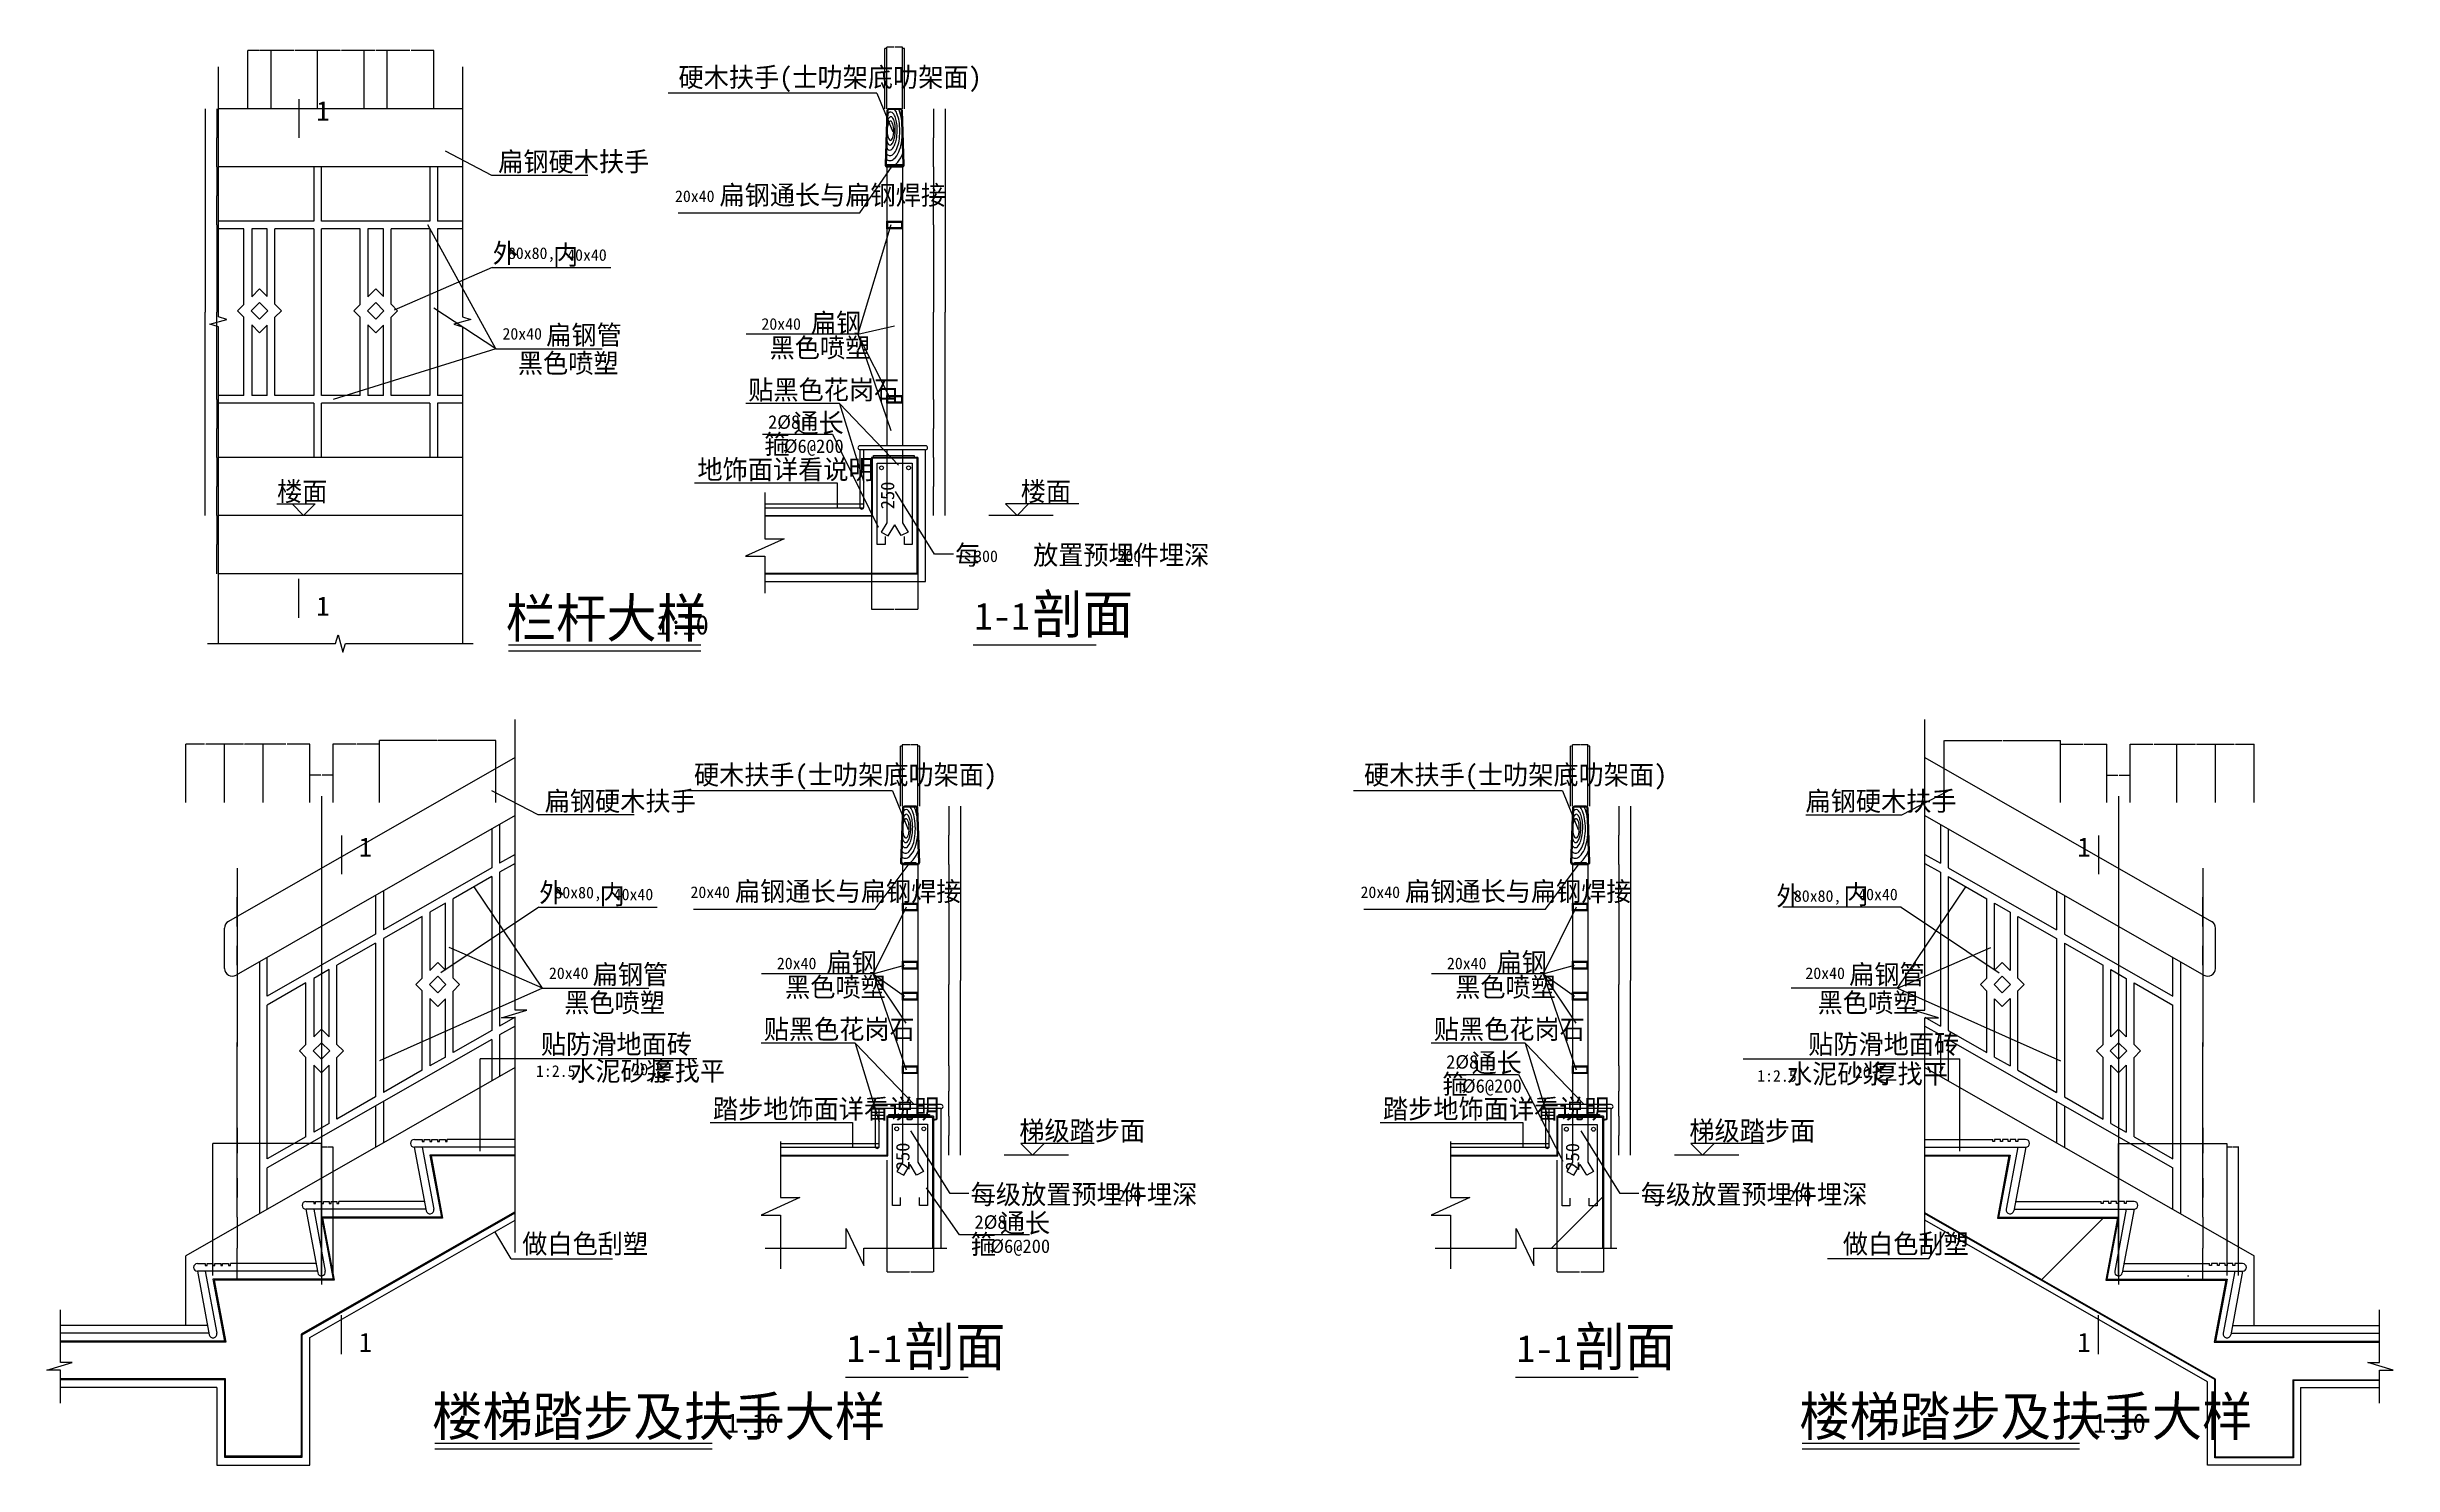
# Model space of a CAD drawing. Header units: metres. Extents: x -5939 to 119, y 80 to 3739.
import ezdxf

# ---------------------------------------------------------------- set-up
doc = ezdxf.new("R2010")
doc.units = ezdxf.units.M
for name, color, linetype in [('LM', 4, 'Continuous'), ('PUB_DIM', 3, 'Continuous'), ('PUB_TEXT', 7, 'Continuous'), ('PUB_WALL', 255, 'Continuous'), ('S_FLOOR', 2, 'Continuous'), ('S_OTHER', 7, 'Continuous'), ('S_STAIR', 2, 'Continuous'), ('S_SURFACE', 6, 'Continuous'), ('WALL', 254, 'Continuous')]:
    doc.layers.add(name, color=color, linetype=linetype)
doc.dimstyles.get("Standard").update_dxf_attribs({"dimtxt": 2.5, "dimasz": 2.5, "dimexe": 1.25, "dimexo": 0.625, "dimtad": 1, "dimcen": 2.5, "dimazin": 3, "dimtfac": 1, "dimtmove": 0, "dimatfit": 3})
pattern_1 = [(45, (0, 0), (-673.52, 673.52), [])]

msp = doc.modelspace()

# ---------------------------------------------------------------- texts
at = {"layer": 'PUB_DIM'}
for p in [(-5243.19, 3549.52), (-5243.19, 2271.56), (-5133.19, 1649.52), (-696.33, 1649.52), (-5133.19, 371.56), (-696.33, 371.56)]:
    msp.add_text('1', height=50, dxfattribs=at).set_placement(p)
at = {"layer": 'PUB_TEXT'}
for s, height, p in [('硬木扶手(士叻架底叻架面)', 50, (-4308.17, 3636.23)), ('扁钢硬木扶手', 50, (-4773.55, 3418.37)), ('20x40', 30, (-4317.15, 3339.12)), ('扁钢通长与扁钢焊接', 50, (-4202.36, 3332.1)), ('外', 50, (-4787.67, 3182.28)), ('80x80,', 30, (-4748.49, 3192.28)), ('内', 50, (-4631.94, 3177.51)), ('40x40', 30, (-4595.4, 3187.51)), ('20x40', 30, (-4094.01, 3009.55)), ('扁钢', 50, (-3966.14, 3002.15)), ('20x40', 30, (-4762.59, 2984.14)), ('扁钢管', 50, (-4649.61, 2971.07)), ('黑色喷塑', 50, (-4072.89, 2938.3)), ('黑色喷塑', 50, (-4722.89, 2898.3)), ('贴黑色花岗石', 50, (-4128.06, 2829.7)), ('2%%c8', 35, (-4076.93, 2753.95)), ('通长', 50, (-4011.57, 2744.04)), ('箍', 50, (-4086.57, 2689.04)), ('%%c6@200', 35, (-4036.04, 2691.76)), ('地饰面详看说明', 50, (-4259.2, 2624.1)), ('楼面', 50, (-5344.49, 2567.5)), ('楼面', 50, (-3424.49, 2567.5)), ('每    放置预埋件埋深', 50, (-3593.67, 2403.4)), ('300', 30, (-3544.69, 2410.17)), ('200', 30, (-3174.69, 2410.17)), ('栏杆大样', 100, (-4754.27, 2215.51)), ('1-1', 70, (-3544.27, 2235.51)), ('剖面', 100, (-3394.27, 2225.51)), ('1:10', 50, (-4365.91, 2223.17)), ('硬木扶手(士叻架底叻架面)', 50, (-4268.17, 1836.23)), ('硬木扶手(士叻架底叻架面)', 50, (-2538.17, 1836.23)), ('扁钢硬木扶手', 50, (-4653.55, 1768.37)), ('扁钢硬木扶手', 50, (-1398.26, 1768.37)), ('外', 50, (-4667.67, 1532.28)), ('内', 50, (-4511.94, 1527.51)), ('扁钢通长与扁钢焊接', 50, (-4162.36, 1535.35)), ('扁钢通长与扁钢焊接', 50, (-2432.37, 1535.35)), ('外', 50, (-1473.65, 1523.41)), ('内', 50, (-1300.46, 1527.51)), ('80x80,', 30, (-4628.49, 1542.28)), ('40x40', 30, (-4475.4, 1537.51)), ('20x40', 30, (-4277.15, 1543.2)), ('20x40', 30, (-2547.16, 1543.2)), ('80x80,', 30, (-1428.24, 1533.41)), ('40x40', 30, (-1262.18, 1537.51)), ('扁钢', 50, (-3926.14, 1352.15)), ('扁钢', 50, (-2196.15, 1352.15)), ('20x40', 30, (-4642.59, 1334.14)), ('扁钢管', 50, (-4529.61, 1321.07)), ('20x40', 30, (-4054.01, 1359.55)), ('黑色喷塑', 50, (-4032.89, 1288.3)), ('20x40', 30, (-2324.02, 1359.55)), ('黑色喷塑', 50, (-2302.89, 1288.3)), ('20x40', 30, (-1398.59, 1334.14)), ('扁钢管', 50, (-1285.54, 1321.07)), ('黑色喷塑', 50, (-4602.89, 1248.3)), ('黑色喷塑', 50, (-1367.04, 1248.3)), ('贴黑色花岗石', 50, (-4088.06, 1179.7)), ('贴黑色花岗石', 50, (-2358.07, 1179.7)), ('贴防滑地面砖', 50, (-4663.36, 1141.29)), ('贴防滑地面砖', 50, (-1391.6, 1141.29)), ('1:2.5', 30, (-4676.1, 1081.68)), ('水泥砂浆', 50, (-4587.61, 1071.68)), ('20', 30, (-4427.19, 1085.81)), ('厚找平', 50, (-4382.81, 1071.68)), ('箍', 50, (-2335.77, 1038.05)), ('2%%c8', 35, (-2326.14, 1102.96)), ('通长', 50, (-2260.77, 1093.05)), ('1:2.5', 30, (-1523.05, 1069.26)), ('水泥砂浆', 50, (-1446.06, 1064.58)), ('20', 30, (-1270.8, 1078.71)), ('厚找平', 50, (-1225.67, 1064.58)), ('踏步地饰面详看说明', 50, (-4219.2, 974.1)), ('踏步地饰面详看说明', 50, (-2489.21, 974.1)), ('%%c6@200', 35, (-2285.25, 1040.77)), ('梯级踏步面', 50, (-3428.27, 917.5)), ('梯级踏步面', 50, (-1698.27, 917.5)), ('每级放置预埋件埋深', 50, (-3553.67, 753.4)), ('200', 30, (-3174.69, 760.17)), ('每级放置预埋件埋深', 50, (-1823.68, 753.4)), ('200', 30, (-1444.7, 760.17)), ('通长', 50, (-3478.46, 679.64)), ('做白色刮塑', 50, (-4711.53, 625.92)), ('箍', 50, (-3553.46, 624.64)), ('2%%c8', 35, (-3543.83, 689.55)), ('做白色刮塑', 50, (-1301.86, 625.92)), ('%%c6@200', 35, (-3502.94, 627.36)), ('剖面', 100, (-3724.27, 335.51)), ('剖面', 100, (-1994.28, 335.51)), ('1-1', 70, (-3874.27, 345.51)), ('1-1', 70, (-2144.28, 345.51)), ('楼梯踏步及扶手大样', 100, (-4944.27, 155.51)), ('楼梯踏步及扶手大样', 100, (-1414.28, 155.51)), ('1:10', 50, (-4185.91, 163.17)), ('1:10', 50, (-655.91, 163.17))]:
    msp.add_text(s, height=height, dxfattribs=at).set_placement(p)
for p in [(-3750.96, 2546.33), (-3711.6, 840.66), (-1982.62, 839.53)]:
    msp.add_text('250', height=35, rotation=90, dxfattribs=at).set_placement(p)

# ---------------------------------------------------------------- blocks, each defined once
blk = doc.blocks.new('*D1')
for p, q in [((-5447.73, 720), (-5447.73, 640)), ((-5447.98, 640), (-5448.23, 640)), ((-5447.73, 560), (-5447.73, 640)), ((-5447.73, 640), (-5447.73, 640)), ((-5447.48, 640), (-5447.23, 640))]:
    blk.add_line(p, q)
at = {"layer": 'Defpoints'}
for p in [(-5447.73, 720), (-5447.73, 640), (-5447.73, 560)]:
    blk.add_point(p, dxfattribs=at)
at = {"layer": 'PUB_DIM', "insert": (-5447.73, 641.125), "char_height": 1, "attachment_point": 5}
blk.add_mtext('按设计', dxfattribs=at)
blk = doc.blocks.new('*D2')
for p, q in [((-5371.5, 910), (-5510.25, 910)), ((-5510, 568.82), (-5510, 910)), ((-5229.75, 910), (-5368.5, 910)), ((-5230, 568.82), (-5230, 910))]:
    blk.add_line(p, q)
at = {"layer": 'Defpoints'}
for p in [(-5230, 910), (-5510, 568.82), (-5230, 568.82)]:
    blk.add_point(p, dxfattribs=at)
at = {"layer": 'PUB_DIM', "insert": (-5370, 910), "char_height": 1, "attachment_point": 5}
blk.add_mtext('按设计', dxfattribs=at)
blk = doc.blocks.new('*D3')
for p, q in [((-3770, 867.04), (-3770, 578.67)), ((-3650, 867.04), (-3650, 578.67)), ((-3769.75, 578.67), (-3711.5, 578.67)), ((-3708.5, 578.67), (-3650.25, 578.67))]:
    blk.add_line(p, q)
at = {"layer": 'Defpoints'}
for p in [(-3770, 867.04), (-3650, 867.04), (-3770, 578.67)]:
    blk.add_point(p, dxfattribs=at)
at = {"layer": 'PUB_DIM', "insert": (-3710, 578.67), "char_height": 1, "attachment_point": 5}
blk.add_mtext('120', dxfattribs=at)
blk = doc.blocks.new('*D4')
for p, q in [((-5447.73, 1620), (-5447.73, 1545)), ((-5447.98, 1545), (-5448.23, 1545)), ((-5447.73, 1470), (-5447.73, 1545)), ((-5447.73, 1545), (-5447.73, 1545)), ((-5447.48, 1545), (-5447.23, 1545))]:
    blk.add_line(p, q)
at = {"layer": 'Defpoints'}
for p in [(-5447.73, 1620), (-5447.73, 1545), (-5447.73, 1470)]:
    blk.add_point(p, dxfattribs=at)
at = {"layer": 'PUB_DIM', "insert": (-5447.73, 1546.125), "char_height": 1, "attachment_point": 5}
blk.add_mtext('0', dxfattribs=at)
blk = doc.blocks.new('*D5')
for p, q in [((-5447.73, 1470), (-5447.73, 1420)), ((-5447.98, 1420), (-5448.23, 1420)), ((-5447.73, 1370), (-5447.73, 1420)), ((-5447.73, 1420), (-5447.73, 1420)), ((-5447.48, 1420), (-5447.23, 1420))]:
    blk.add_line(p, q)
at = {"layer": 'Defpoints'}
for p in [(-5447.73, 1470), (-5447.73, 1420), (-5447.73, 1370)]:
    blk.add_point(p, dxfattribs=at)
at = {"layer": 'PUB_DIM', "insert": (-5447.73, 1421.125), "char_height": 1, "attachment_point": 5}
blk.add_mtext('0', dxfattribs=at)
blk = doc.blocks.new('*D6')
for p, q in [((-5447.73, 1370), (-5447.73, 1160)), ((-5447.98, 1160), (-5448.23, 1160)), ((-5447.73, 950), (-5447.73, 1160)), ((-5447.73, 1160), (-5447.73, 1160)), ((-5447.48, 1160), (-5447.23, 1160))]:
    blk.add_line(p, q)
at = {"layer": 'Defpoints'}
for p in [(-5447.73, 1370), (-5447.73, 1160), (-5447.73, 950)]:
    blk.add_point(p, dxfattribs=at)
at = {"layer": 'PUB_DIM', "insert": (-5447.73, 1161.125), "char_height": 1, "attachment_point": 5}
blk.add_mtext('0', dxfattribs=at)
blk = doc.blocks.new('*D7')
for p, q in [((-5447.73, 950), (-5447.73, 885)), ((-5447.98, 885), (-5448.23, 885)), ((-5447.73, 820), (-5447.73, 885)), ((-5447.73, 885), (-5447.73, 885)), ((-5447.48, 885), (-5447.23, 885))]:
    blk.add_line(p, q)
at = {"layer": 'Defpoints'}
for p in [(-5447.73, 950), (-5447.73, 885), (-5447.73, 820)]:
    blk.add_point(p, dxfattribs=at)
at = {"layer": 'PUB_DIM', "insert": (-5447.73, 886.125), "char_height": 1, "attachment_point": 5}
blk.add_mtext('0', dxfattribs=at)
blk = doc.blocks.new('*D8')
for p, q in [((-5447.73, 820), (-5447.73, 770)), ((-5447.98, 770), (-5448.23, 770)), ((-5447.73, 720), (-5447.73, 770)), ((-5447.73, 770), (-5447.73, 770)), ((-5447.48, 770), (-5447.23, 770))]:
    blk.add_line(p, q)
at = {"layer": 'Defpoints'}
for p in [(-5447.73, 820), (-5447.73, 770), (-5447.73, 720)]:
    blk.add_point(p, dxfattribs=at)
at = {"layer": 'PUB_DIM', "insert": (-5447.73, 771.125), "char_height": 1, "attachment_point": 5}
blk.add_mtext('0', dxfattribs=at)
blk = doc.blocks.new('*D9')
for p, q in [((-5447.73, 1620), (-5447.73, 1170)), ((-5447.98, 1170), (-5448.23, 1170)), ((-5447.73, 720), (-5447.73, 1170)), ((-5447.73, 1170), (-5447.73, 1170)), ((-5447.48, 1170), (-5447.23, 1170))]:
    blk.add_line(p, q)
at = {"layer": 'Defpoints'}
for p in [(-5447.73, 1620), (-5447.73, 1170), (-5447.73, 720)]:
    blk.add_point(p, dxfattribs=at)
at = {"layer": 'PUB_DIM', "insert": (-5447.73, 1171.125), "char_height": 1, "attachment_point": 5}
blk.add_mtext('0', dxfattribs=at)
blk = doc.blocks.new('*D10')
for p, q in [((-5216, 900), (-5230.25, 900)), ((-5230, 568.82), (-5230, 900)), ((-5199.75, 900), (-5214, 900)), ((-5200, 568.82), (-5200, 900))]:
    blk.add_line(p, q)
at = {"layer": 'Defpoints'}
for p in [(-5200, 900), (-5230, 568.82), (-5200, 568.82)]:
    blk.add_point(p, dxfattribs=at)
at = {"layer": 'PUB_DIM', "insert": (-5215, 900), "char_height": 1, "attachment_point": 5}
blk.add_mtext('20', dxfattribs=at)
blk = doc.blocks.new('*D11')
for p, q in [((-3688, 1935), (-3690.25, 1935)), ((-3690, 1780), (-3690, 1935)), ((-3684.75, 1935), (-3687, 1935)), ((-3685, 1780), (-3685, 1935))]:
    blk.add_line(p, q)
at = {"layer": 'Defpoints'}
for p in [(-3685, 1935), (-3690, 1780), (-3685, 1780)]:
    blk.add_point(p, dxfattribs=at)
at = {"layer": 'PUB_DIM', "insert": (-3687.5, 1935), "char_height": 1, "attachment_point": 5}
blk.add_mtext('5', dxfattribs=at)
blk = doc.blocks.new('*D12')
for p, q in [((-3711, 1938.67), (-3730.25, 1938.67)), ((-3730, 1780), (-3730, 1938.67)), ((-3689.75, 1938.67), (-3709, 1938.67)), ((-3690, 1780), (-3690, 1938.67))]:
    blk.add_line(p, q)
at = {"layer": 'Defpoints'}
for p in [(-3690, 1938.67), (-3730, 1780), (-3690, 1780)]:
    blk.add_point(p, dxfattribs=at)
at = {"layer": 'PUB_DIM', "insert": (-3710, 1938.67), "char_height": 1, "attachment_point": 5}
blk.add_mtext('40', dxfattribs=at)
blk = doc.blocks.new('*D13')
for p, q in [((-3733, 1935), (-3735.25, 1935)), ((-3735, 1780), (-3735, 1935)), ((-3729.75, 1935), (-3732, 1935)), ((-3730, 1780), (-3730, 1935))]:
    blk.add_line(p, q)
at = {"layer": 'Defpoints'}
for p in [(-3730, 1935), (-3735, 1780), (-3730, 1780)]:
    blk.add_point(p, dxfattribs=at)
at = {"layer": 'PUB_DIM', "insert": (-3732.5, 1935), "char_height": 1, "attachment_point": 5}
blk.add_mtext('5', dxfattribs=at)
blk = doc.blocks.new('*D14')
for p, q in [((-3610, 1780), (-3610, 1705)), ((-3610.25, 1705), (-3610.5, 1705)), ((-3610, 1630), (-3610, 1705)), ((-3610, 1705), (-3610, 1705)), ((-3609.75, 1705), (-3609.5, 1705))]:
    blk.add_line(p, q)
at = {"layer": 'Defpoints'}
for p in [(-3610, 1780), (-3610, 1705), (-3610, 1630)]:
    blk.add_point(p, dxfattribs=at)
at = {"layer": 'PUB_DIM', "insert": (-3610, 1706.125), "char_height": 1, "attachment_point": 5}
blk.add_mtext('0', dxfattribs=at)
blk = doc.blocks.new('*D15')
for p, q in [((-3610.25, 1580), (-3610.5, 1580)), ((-3610, 1630), (-3610, 1580)), ((-3610, 1530), (-3610, 1580)), ((-3610, 1580), (-3610, 1580)), ((-3609.75, 1580), (-3609.5, 1580))]:
    blk.add_line(p, q)
at = {"layer": 'Defpoints'}
for p in [(-3610, 1630), (-3610, 1580), (-3610, 1530)]:
    blk.add_point(p, dxfattribs=at)
at = {"layer": 'PUB_DIM', "insert": (-3610, 1581.125), "char_height": 1, "attachment_point": 5}
blk.add_mtext('0', dxfattribs=at)
blk = doc.blocks.new('*D16')
for p, q in [((-3610, 1530), (-3610, 1320)), ((-3610.25, 1320), (-3610.5, 1320)), ((-3610, 1110), (-3610, 1320)), ((-3610, 1320), (-3610, 1320)), ((-3609.75, 1320), (-3609.5, 1320))]:
    blk.add_line(p, q)
at = {"layer": 'Defpoints'}
for p in [(-3610, 1530), (-3610, 1320), (-3610, 1110)]:
    blk.add_point(p, dxfattribs=at)
at = {"layer": 'PUB_DIM', "insert": (-3610, 1321.125), "char_height": 1, "attachment_point": 5}
blk.add_mtext('0', dxfattribs=at)
blk = doc.blocks.new('*D17')
for p, q in [((-3610, 1110), (-3610, 1045)), ((-3610.25, 1045), (-3610.5, 1045)), ((-3610, 980), (-3610, 1045)), ((-3610, 1045), (-3610, 1045)), ((-3609.75, 1045), (-3609.5, 1045))]:
    blk.add_line(p, q)
at = {"layer": 'Defpoints'}
for p in [(-3610, 1110), (-3610, 1045), (-3610, 980)]:
    blk.add_point(p, dxfattribs=at)
at = {"layer": 'PUB_DIM', "insert": (-3610, 1046.125), "char_height": 1, "attachment_point": 5}
blk.add_mtext('0', dxfattribs=at)
blk = doc.blocks.new('*D18')
for p, q in [((-3610, 980), (-3610, 930)), ((-3610.25, 930), (-3610.5, 930)), ((-3610, 880), (-3610, 930)), ((-3610, 930), (-3610, 930)), ((-3609.75, 930), (-3609.5, 930))]:
    blk.add_line(p, q)
at = {"layer": 'Defpoints'}
for p in [(-3610, 980), (-3610, 930), (-3610, 880)]:
    blk.add_point(p, dxfattribs=at)
at = {"layer": 'PUB_DIM', "insert": (-3610, 931.125), "char_height": 1, "attachment_point": 5}
blk.add_mtext('0', dxfattribs=at)
blk = doc.blocks.new('*D19')
for p, q in [((-3580, 1780), (-3580, 1330)), ((-3580.25, 1330), (-3580.5, 1330)), ((-3580, 880), (-3580, 1330)), ((-3580, 1330), (-3580, 1330)), ((-3579.75, 1330), (-3579.5, 1330))]:
    blk.add_line(p, q)
at = {"layer": 'Defpoints'}
for p in [(-3580, 1780), (-3580, 1330), (-3580, 880)]:
    blk.add_point(p, dxfattribs=at)
at = {"layer": 'PUB_DIM', "insert": (-3580, 1331.125), "char_height": 1, "attachment_point": 5}
blk.add_mtext('0', dxfattribs=at)
blk = doc.blocks.new('*D20')
for p, q in [((-4931, 1950), (-5080.25, 1950)), ((-5080, 1790), (-5080, 1950)), ((-4779.75, 1950), (-4929, 1950)), ((-4780, 1790), (-4780, 1950))]:
    blk.add_line(p, q)
at = {"layer": 'Defpoints'}
for p in [(-4780, 1950), (-5080, 1790), (-4780, 1790)]:
    blk.add_point(p, dxfattribs=at)
at = {"layer": 'PUB_DIM', "insert": (-4930, 1950), "char_height": 1, "attachment_point": 5}
blk.add_mtext('级宽', dxfattribs=at)
blk = doc.blocks.new('*D21')
for p, q in [((-5141.5, 1940), (-5200.25, 1940)), ((-5200, 1790), (-5200, 1940)), ((-5079.75, 1940), (-5138.5, 1940)), ((-5080, 1790), (-5080, 1940))]:
    blk.add_line(p, q)
at = {"layer": 'Defpoints'}
for p in [(-5080, 1940), (-5200, 1790), (-5080, 1790)]:
    blk.add_point(p, dxfattribs=at)
at = {"layer": 'PUB_DIM', "insert": (-5140, 1940), "char_height": 1, "attachment_point": 5}
blk.add_mtext('110', dxfattribs=at)
blk = doc.blocks.new('*D22')
for p, q in [((-5231.5, 1860), (-5260.25, 1860)), ((-5260, 1790), (-5260, 1860)), ((-5199.75, 1860), (-5228.5, 1860)), ((-5200, 1790), (-5200, 1860))]:
    blk.add_line(p, q)
at = {"layer": 'Defpoints'}
for p in [(-5200, 1860), (-5260, 1790), (-5200, 1790)]:
    blk.add_point(p, dxfattribs=at)
at = {"layer": 'PUB_DIM', "insert": (-5230, 1860), "char_height": 1, "attachment_point": 5}
blk.add_mtext('按设计', dxfattribs=at)
blk = doc.blocks.new('*D23')
for p, q in [((-5321.5, 1940), (-5380.25, 1940)), ((-5380, 1790), (-5380, 1940)), ((-5259.75, 1940), (-5318.5, 1940)), ((-5260, 1790), (-5260, 1940))]:
    blk.add_line(p, q)
at = {"layer": 'Defpoints'}
for p in [(-5260, 1940), (-5380, 1790), (-5260, 1790)]:
    blk.add_point(p, dxfattribs=at)
at = {"layer": 'PUB_DIM', "insert": (-5320, 1940), "char_height": 1, "attachment_point": 5}
blk.add_mtext('110', dxfattribs=at)
blk = doc.blocks.new('*D24')
for p, q in [((-5431.5, 1940), (-5480.25, 1940)), ((-5480, 1790), (-5480, 1940)), ((-5379.75, 1940), (-5428.5, 1940)), ((-5380, 1790), (-5380, 1940))]:
    blk.add_line(p, q)
at = {"layer": 'Defpoints'}
for p in [(-5380, 1940), (-5480, 1790), (-5380, 1790)]:
    blk.add_point(p, dxfattribs=at)
at = {"layer": 'PUB_DIM', "insert": (-5430, 1940), "char_height": 1, "attachment_point": 5}
blk.add_mtext('100', dxfattribs=at)
blk = doc.blocks.new('*D25')
for p, q in [((-5531.5, 1940), (-5580.25, 1940)), ((-5580, 1790), (-5580, 1940)), ((-5479.75, 1940), (-5528.5, 1940)), ((-5480, 1790), (-5480, 1940))]:
    blk.add_line(p, q)
at = {"layer": 'Defpoints'}
for p in [(-5480, 1940), (-5580, 1790), (-5480, 1790)]:
    blk.add_point(p, dxfattribs=at)
at = {"layer": 'PUB_DIM', "insert": (-5530, 1940), "char_height": 1, "attachment_point": 5}
blk.add_mtext('100', dxfattribs=at)
blk = doc.blocks.new('*D26')
for p, q in [((-5001.5, 3730), (-5060.25, 3730)), ((-5060, 3580), (-5060, 3730)), ((-4939.75, 3730), (-4998.5, 3730)), ((-4940, 3580), (-4940, 3730))]:
    blk.add_line(p, q)
at = {"layer": 'Defpoints'}
for p in [(-4940, 3730), (-5060, 3580), (-4940, 3580)]:
    blk.add_point(p, dxfattribs=at)
at = {"layer": 'PUB_DIM', "insert": (-5000, 3730), "char_height": 1, "attachment_point": 5}
blk.add_mtext('120', dxfattribs=at)
blk = doc.blocks.new('*D27')
for p, q in [((-5500, 3280), (-5500, 3055)), ((-5500.25, 3055), (-5500.5, 3055)), ((-5500, 2830), (-5500, 3055)), ((-5500, 3055), (-5500, 3055)), ((-5499.75, 3055), (-5499.5, 3055))]:
    blk.add_line(p, q)
at = {"layer": 'Defpoints'}
for p in [(-5500, 3280), (-5500, 3055), (-5500, 2830)]:
    blk.add_point(p, dxfattribs=at)
at = {"layer": 'PUB_DIM', "insert": (-5500, 3056.125), "char_height": 1, "attachment_point": 5}
blk.add_mtext('0', dxfattribs=at)
blk = doc.blocks.new('*D28')
for p, q in [((-5530, 3580), (-5530, 3055)), ((-5530.25, 3055), (-5530.5, 3055)), ((-5530, 2530), (-5530, 3055)), ((-5530, 3055), (-5530, 3055)), ((-5529.75, 3055), (-5529.5, 3055))]:
    blk.add_line(p, q)
at = {"layer": 'Defpoints'}
for p in [(-5530, 3580), (-5530, 3055), (-5530, 2530)]:
    blk.add_point(p, dxfattribs=at)
at = {"layer": 'PUB_DIM', "insert": (-5530, 3056.125), "char_height": 1, "attachment_point": 5}
blk.add_mtext('0', dxfattribs=at)
blk = doc.blocks.new('*D29')
for p, q in [((-5500, 2830), (-5500, 2755)), ((-5500.25, 2755), (-5500.5, 2755)), ((-5500, 2680), (-5500, 2755)), ((-5500, 2755), (-5500, 2755)), ((-5499.75, 2755), (-5499.5, 2755))]:
    blk.add_line(p, q)
at = {"layer": 'Defpoints'}
for p in [(-5500, 2830), (-5500, 2755), (-5500, 2680)]:
    blk.add_point(p, dxfattribs=at)
at = {"layer": 'PUB_DIM', "insert": (-5500, 2756.125), "char_height": 1, "attachment_point": 5}
blk.add_mtext('0', dxfattribs=at)
blk = doc.blocks.new('*D30')
for p, q in [((-5500, 2680), (-5500, 2605)), ((-5500.25, 2605), (-5500.5, 2605)), ((-5500, 2530), (-5500, 2605)), ((-5500, 2605), (-5500, 2605)), ((-5499.75, 2605), (-5499.5, 2605))]:
    blk.add_line(p, q)
at = {"layer": 'Defpoints'}
for p in [(-5500, 2680), (-5500, 2605), (-5500, 2530)]:
    blk.add_point(p, dxfattribs=at)
at = {"layer": 'PUB_DIM', "insert": (-5500, 2606.125), "char_height": 1, "attachment_point": 5}
blk.add_mtext('0', dxfattribs=at)
blk = doc.blocks.new('*D31')
for p, q in [((-5500, 3580), (-5500, 3505)), ((-5500.25, 3505), (-5500.5, 3505)), ((-5500, 3430), (-5500, 3505)), ((-5500, 3505), (-5500, 3505)), ((-5499.75, 3505), (-5499.5, 3505))]:
    blk.add_line(p, q)
at = {"layer": 'Defpoints'}
for p in [(-5500, 3580), (-5500, 3505), (-5500, 3430)]:
    blk.add_point(p, dxfattribs=at)
at = {"layer": 'PUB_DIM', "insert": (-5500, 3506.125), "char_height": 1, "attachment_point": 5}
blk.add_mtext('0', dxfattribs=at)
blk = doc.blocks.new('*D32')
for p, q in [((-5500, 3430), (-5500, 3355)), ((-5500.25, 3355), (-5500.5, 3355)), ((-5500, 3280), (-5500, 3355)), ((-5500, 3355), (-5500, 3355)), ((-5499.75, 3355), (-5499.5, 3355))]:
    blk.add_line(p, q)
at = {"layer": 'Defpoints'}
for p in [(-5500, 3430), (-5500, 3355), (-5500, 3280)]:
    blk.add_point(p, dxfattribs=at)
at = {"layer": 'PUB_DIM', "insert": (-5500, 3356.125), "char_height": 1, "attachment_point": 5}
blk.add_mtext('0', dxfattribs=at)
blk = doc.blocks.new('*D33')
for p, q in [((-5181.5, 3730), (-5240.25, 3730)), ((-5240, 3580), (-5240, 3730)), ((-5119.75, 3730), (-5178.5, 3730)), ((-5120, 3580), (-5120, 3730))]:
    blk.add_line(p, q)
at = {"layer": 'Defpoints'}
for p in [(-5120, 3730), (-5240, 3580), (-5120, 3580)]:
    blk.add_point(p, dxfattribs=at)
at = {"layer": 'PUB_DIM', "insert": (-5180, 3730), "char_height": 1, "attachment_point": 5}
blk.add_mtext('120', dxfattribs=at)
blk = doc.blocks.new('*D34')
for p, q in [((-5091, 3730), (-5120.25, 3730)), ((-5120, 3580), (-5120, 3730)), ((-5059.75, 3730), (-5089, 3730)), ((-5060, 3580), (-5060, 3730))]:
    blk.add_line(p, q)
at = {"layer": 'Defpoints'}
for p in [(-5060, 3730), (-5120, 3580), (-5060, 3580)]:
    blk.add_point(p, dxfattribs=at)
at = {"layer": 'PUB_DIM', "insert": (-5090, 3730), "char_height": 1, "attachment_point": 5}
blk.add_mtext('60', dxfattribs=at)
blk = doc.blocks.new('*D35')
for p, q in [((-5301.5, 3730), (-5360.25, 3730)), ((-5360, 3580), (-5360, 3730)), ((-5239.75, 3730), (-5298.5, 3730)), ((-5240, 3580), (-5240, 3730))]:
    blk.add_line(p, q)
at = {"layer": 'Defpoints'}
for p in [(-5240, 3730), (-5360, 3580), (-5240, 3580)]:
    blk.add_point(p, dxfattribs=at)
at = {"layer": 'PUB_DIM', "insert": (-5300, 3730), "char_height": 1, "attachment_point": 5}
blk.add_mtext('120', dxfattribs=at)
blk = doc.blocks.new('*D36')
for p, q in [((-5391, 3730), (-5420.25, 3730)), ((-5420, 3580), (-5420, 3730)), ((-5359.75, 3730), (-5389, 3730)), ((-5360, 3580), (-5360, 3730))]:
    blk.add_line(p, q)
at = {"layer": 'Defpoints'}
for p in [(-5360, 3730), (-5420, 3580), (-5360, 3580)]:
    blk.add_point(p, dxfattribs=at)
at = {"layer": 'PUB_DIM', "insert": (-5390, 3730), "char_height": 1, "attachment_point": 5}
blk.add_mtext('60', dxfattribs=at)
blk = doc.blocks.new('*D37')
for p, q in [((-5500, 2530), (-5500, 2455)), ((-5500.25, 2455), (-5500.5, 2455)), ((-5500, 2380), (-5500, 2455)), ((-5500, 2455), (-5500, 2455)), ((-5499.75, 2455), (-5499.5, 2455))]:
    blk.add_line(p, q)
at = {"layer": 'Defpoints'}
for p in [(-5500, 2530), (-5500, 2455), (-5500, 2380)]:
    blk.add_point(p, dxfattribs=at)
at = {"layer": 'PUB_DIM', "insert": (-5500, 2456.125), "char_height": 1, "attachment_point": 5}
blk.add_mtext('0', dxfattribs=at)
blk = doc.blocks.new('*D38')
for p, q in [((-3620, 3580), (-3620, 3055)), ((-3620.25, 3055), (-3620.5, 3055)), ((-3620, 2530), (-3620, 3055)), ((-3620, 3055), (-3620, 3055)), ((-3619.75, 3055), (-3619.5, 3055))]:
    blk.add_line(p, q)
at = {"layer": 'Defpoints'}
for p in [(-3620, 3580), (-3620, 3055), (-3620, 2530)]:
    blk.add_point(p, dxfattribs=at)
at = {"layer": 'PUB_DIM', "insert": (-3620, 3056.125), "char_height": 1, "attachment_point": 5}
blk.add_mtext('0', dxfattribs=at)
blk = doc.blocks.new('*D39')
for p, q in [((-3650, 2830), (-3650, 2755)), ((-3650.25, 2755), (-3650.5, 2755)), ((-3650, 2680), (-3650, 2755)), ((-3650, 2755), (-3650, 2755)), ((-3649.75, 2755), (-3649.5, 2755))]:
    blk.add_line(p, q)
at = {"layer": 'Defpoints'}
for p in [(-3650, 2830), (-3650, 2755), (-3650, 2680)]:
    blk.add_point(p, dxfattribs=at)
at = {"layer": 'PUB_DIM', "insert": (-3650, 2756.125), "char_height": 1, "attachment_point": 5}
blk.add_mtext('0', dxfattribs=at)
blk = doc.blocks.new('*D40')
for p, q in [((-3650, 3280), (-3650, 3055)), ((-3650.25, 3055), (-3650.5, 3055)), ((-3650, 2830), (-3650, 3055)), ((-3650, 3055), (-3650, 3055)), ((-3649.75, 3055), (-3649.5, 3055))]:
    blk.add_line(p, q)
at = {"layer": 'Defpoints'}
for p in [(-3650, 3280), (-3650, 3055), (-3650, 2830)]:
    blk.add_point(p, dxfattribs=at)
at = {"layer": 'PUB_DIM', "insert": (-3650, 3056.125), "char_height": 1, "attachment_point": 5}
blk.add_mtext('0', dxfattribs=at)
blk = doc.blocks.new('*D41')
for p, q in [((-3810, 2577.04), (-3810, 2288.67)), ((-3690, 2577.04), (-3690, 2288.67)), ((-3809.75, 2288.67), (-3751.5, 2288.67)), ((-3748.5, 2288.67), (-3690.25, 2288.67))]:
    blk.add_line(p, q)
at = {"layer": 'Defpoints'}
for p in [(-3810, 2577.04), (-3690, 2577.04), (-3810, 2288.67)]:
    blk.add_point(p, dxfattribs=at)
at = {"layer": 'PUB_DIM', "insert": (-3750, 2288.67), "char_height": 1, "attachment_point": 5}
blk.add_mtext('120', dxfattribs=at)
blk = doc.blocks.new('*D42')
for p, q in [((-3650, 2680), (-3650, 2605)), ((-3650.25, 2605), (-3650.5, 2605)), ((-3650, 2530), (-3650, 2605)), ((-3650, 2605), (-3650, 2605)), ((-3649.75, 2605), (-3649.5, 2605))]:
    blk.add_line(p, q)
at = {"layer": 'Defpoints'}
for p in [(-3650, 2680), (-3650, 2605), (-3650, 2530)]:
    blk.add_point(p, dxfattribs=at)
at = {"layer": 'PUB_DIM', "insert": (-3650, 2606.125), "char_height": 1, "attachment_point": 5}
blk.add_mtext('0', dxfattribs=at)
blk = doc.blocks.new('*D43')
for p, q in [((-3773, 3735), (-3775.25, 3735)), ((-3775, 3580), (-3775, 3735)), ((-3769.75, 3735), (-3772, 3735)), ((-3770, 3580), (-3770, 3735))]:
    blk.add_line(p, q)
at = {"layer": 'Defpoints'}
for p in [(-3770, 3735), (-3775, 3580), (-3770, 3580)]:
    blk.add_point(p, dxfattribs=at)
at = {"layer": 'PUB_DIM', "insert": (-3772.5, 3735), "char_height": 1, "attachment_point": 5}
blk.add_mtext('5', dxfattribs=at)
blk = doc.blocks.new('*D44')
for p, q in [((-3751, 3738.67), (-3770.25, 3738.67)), ((-3770, 3580), (-3770, 3738.67)), ((-3729.75, 3738.67), (-3749, 3738.67)), ((-3730, 3580), (-3730, 3738.67))]:
    blk.add_line(p, q)
at = {"layer": 'Defpoints'}
for p in [(-3730, 3738.67), (-3770, 3580), (-3730, 3580)]:
    blk.add_point(p, dxfattribs=at)
at = {"layer": 'PUB_DIM', "insert": (-3750, 3738.67), "char_height": 1, "attachment_point": 5}
blk.add_mtext('40', dxfattribs=at)
blk = doc.blocks.new('*D45')
for p, q in [((-3728, 3735), (-3730.25, 3735)), ((-3730, 3580), (-3730, 3735)), ((-3724.75, 3735), (-3727, 3735)), ((-3725, 3580), (-3725, 3735))]:
    blk.add_line(p, q)
at = {"layer": 'Defpoints'}
for p in [(-3725, 3735), (-3730, 3580), (-3725, 3580)]:
    blk.add_point(p, dxfattribs=at)
at = {"layer": 'PUB_DIM', "insert": (-3727.5, 3735), "char_height": 1, "attachment_point": 5}
blk.add_mtext('5', dxfattribs=at)
blk = doc.blocks.new('*D46')
for p, q in [((-3650, 3430), (-3650, 3355)), ((-3650.25, 3355), (-3650.5, 3355)), ((-3650, 3280), (-3650, 3355)), ((-3650, 3355), (-3650, 3355)), ((-3649.75, 3355), (-3649.5, 3355))]:
    blk.add_line(p, q)
at = {"layer": 'Defpoints'}
for p in [(-3650, 3430), (-3650, 3355), (-3650, 3280)]:
    blk.add_point(p, dxfattribs=at)
at = {"layer": 'PUB_DIM', "insert": (-3650, 3356.125), "char_height": 1, "attachment_point": 5}
blk.add_mtext('0', dxfattribs=at)
blk = doc.blocks.new('*D47')
for p, q in [((-3650, 3580), (-3650, 3505)), ((-3650.25, 3505), (-3650.5, 3505)), ((-3650, 3430), (-3650, 3505)), ((-3650, 3505), (-3650, 3505)), ((-3649.75, 3505), (-3649.5, 3505))]:
    blk.add_line(p, q)
at = {"layer": 'Defpoints'}
for p in [(-3650, 3580), (-3650, 3505), (-3650, 3430)]:
    blk.add_point(p, dxfattribs=at)
at = {"layer": 'PUB_DIM', "insert": (-3650, 3506.125), "char_height": 1, "attachment_point": 5}
blk.add_mtext('0', dxfattribs=at)
blk = doc.blocks.new('*D48')
for p, q in [((-1040, 1790), (-1040, 1950)), ((-1039.75, 1950), (-891, 1950)), ((-889, 1950), (-740.25, 1950)), ((-740, 1790), (-740, 1950))]:
    blk.add_line(p, q)
at = {"layer": 'Defpoints'}
for p in [(-1040, 1950), (-1040, 1790), (-740, 1790)]:
    blk.add_point(p, dxfattribs=at)
at = {"layer": 'PUB_DIM', "insert": (-890, 1950), "char_height": 1, "attachment_point": 5}
blk.add_mtext('级宽', dxfattribs=at)
blk = doc.blocks.new('*D49')
for p, q in [((-740, 1790), (-740, 1940)), ((-739.75, 1940), (-681.5, 1940)), ((-678.5, 1940), (-620.25, 1940)), ((-620, 1790), (-620, 1940))]:
    blk.add_line(p, q)
at = {"layer": 'Defpoints'}
for p in [(-740, 1940), (-740, 1790), (-620, 1790)]:
    blk.add_point(p, dxfattribs=at)
at = {"layer": 'PUB_DIM', "insert": (-680, 1940), "char_height": 1, "attachment_point": 5}
blk.add_mtext('110', dxfattribs=at)
blk = doc.blocks.new('*D50')
for p, q in [((-620, 1790), (-620, 1860)), ((-619.75, 1860), (-591.5, 1860)), ((-588.5, 1860), (-560.25, 1860)), ((-560, 1790), (-560, 1860))]:
    blk.add_line(p, q)
at = {"layer": 'Defpoints'}
for p in [(-620, 1860), (-620, 1790), (-560, 1790)]:
    blk.add_point(p, dxfattribs=at)
at = {"layer": 'PUB_DIM', "insert": (-590, 1860), "char_height": 1, "attachment_point": 5}
blk.add_mtext('按设计', dxfattribs=at)
blk = doc.blocks.new('*D51')
for p, q in [((-560, 1790), (-560, 1940)), ((-559.75, 1940), (-501.5, 1940)), ((-498.5, 1940), (-440.25, 1940)), ((-440, 1790), (-440, 1940))]:
    blk.add_line(p, q)
at = {"layer": 'Defpoints'}
for p in [(-560, 1940), (-560, 1790), (-440, 1790)]:
    blk.add_point(p, dxfattribs=at)
at = {"layer": 'PUB_DIM', "insert": (-500, 1940), "char_height": 1, "attachment_point": 5}
blk.add_mtext('110', dxfattribs=at)
blk = doc.blocks.new('*D52')
for p, q in [((-440, 1790), (-440, 1940)), ((-439.75, 1940), (-391.5, 1940)), ((-388.5, 1940), (-340.25, 1940)), ((-340, 1790), (-340, 1940))]:
    blk.add_line(p, q)
at = {"layer": 'Defpoints'}
for p in [(-440, 1940), (-440, 1790), (-340, 1790)]:
    blk.add_point(p, dxfattribs=at)
at = {"layer": 'PUB_DIM', "insert": (-390, 1940), "char_height": 1, "attachment_point": 5}
blk.add_mtext('100', dxfattribs=at)
blk = doc.blocks.new('*D53')
for p, q in [((-340, 1790), (-340, 1940)), ((-339.75, 1940), (-291.5, 1940)), ((-288.5, 1940), (-240.25, 1940)), ((-240, 1790), (-240, 1940))]:
    blk.add_line(p, q)
at = {"layer": 'Defpoints'}
for p in [(-340, 1940), (-340, 1790), (-240, 1790)]:
    blk.add_point(p, dxfattribs=at)
at = {"layer": 'PUB_DIM', "insert": (-290, 1940), "char_height": 1, "attachment_point": 5}
blk.add_mtext('100', dxfattribs=at)
blk = doc.blocks.new('*D54')
for p, q in [((-1958.01, 1935), (-1960.26, 1935)), ((-1960.01, 1780), (-1960.01, 1935)), ((-1954.76, 1935), (-1957.01, 1935)), ((-1955.01, 1780), (-1955.01, 1935))]:
    blk.add_line(p, q)
at = {"layer": 'Defpoints'}
for p in [(-1955.01, 1935), (-1960.01, 1780), (-1955.01, 1780)]:
    blk.add_point(p, dxfattribs=at)
at = {"layer": 'PUB_DIM', "insert": (-1957.51, 1935), "char_height": 1, "attachment_point": 5}
blk.add_mtext('5', dxfattribs=at)
blk = doc.blocks.new('*D55')
for p, q in [((-1981.01, 1938.67), (-2000.26, 1938.67)), ((-2000.01, 1780), (-2000.01, 1938.67)), ((-1959.76, 1938.67), (-1979.01, 1938.67)), ((-1960.01, 1780), (-1960.01, 1938.67))]:
    blk.add_line(p, q)
at = {"layer": 'Defpoints'}
for p in [(-1960.01, 1938.67), (-2000.01, 1780), (-1960.01, 1780)]:
    blk.add_point(p, dxfattribs=at)
at = {"layer": 'PUB_DIM', "insert": (-1980.01, 1938.67), "char_height": 1, "attachment_point": 5}
blk.add_mtext('40', dxfattribs=at)
blk = doc.blocks.new('*D56')
for p, q in [((-2003.01, 1935), (-2005.26, 1935)), ((-2005.01, 1780), (-2005.01, 1935)), ((-1999.76, 1935), (-2002.01, 1935)), ((-2000.01, 1780), (-2000.01, 1935))]:
    blk.add_line(p, q)
at = {"layer": 'Defpoints'}
for p in [(-2000.01, 1935), (-2005.01, 1780), (-2000.01, 1780)]:
    blk.add_point(p, dxfattribs=at)
at = {"layer": 'PUB_DIM', "insert": (-2002.51, 1935), "char_height": 1, "attachment_point": 5}
blk.add_mtext('5', dxfattribs=at)
blk = doc.blocks.new('*D57')
for p, q in [((-1880.01, 1780), (-1880.01, 1705)), ((-1880.26, 1705), (-1880.51, 1705)), ((-1880.01, 1630), (-1880.01, 1705)), ((-1880.01, 1705), (-1880.01, 1705)), ((-1879.76, 1705), (-1879.51, 1705))]:
    blk.add_line(p, q)
at = {"layer": 'Defpoints'}
for p in [(-1880.01, 1780), (-1880.01, 1705), (-1880.01, 1630)]:
    blk.add_point(p, dxfattribs=at)
at = {"layer": 'PUB_DIM', "insert": (-1880.01, 1706.125), "char_height": 1, "attachment_point": 5}
blk.add_mtext('0', dxfattribs=at)
blk = doc.blocks.new('*D58')
for p, q in [((-1880.26, 1580), (-1880.51, 1580)), ((-1880.01, 1630), (-1880.01, 1580)), ((-1880.01, 1530), (-1880.01, 1580)), ((-1880.01, 1580), (-1880.01, 1580)), ((-1879.76, 1580), (-1879.51, 1580))]:
    blk.add_line(p, q)
at = {"layer": 'Defpoints'}
for p in [(-1880.01, 1630), (-1880.01, 1580), (-1880.01, 1530)]:
    blk.add_point(p, dxfattribs=at)
at = {"layer": 'PUB_DIM', "insert": (-1880.01, 1581.125), "char_height": 1, "attachment_point": 5}
blk.add_mtext('0', dxfattribs=at)
blk = doc.blocks.new('*D59')
for p, q in [((-1880.01, 980), (-1880.01, 930)), ((-1880.26, 930), (-1880.51, 930)), ((-1880.01, 880), (-1880.01, 930)), ((-1880.01, 930), (-1880.01, 930)), ((-1879.76, 930), (-1879.51, 930))]:
    blk.add_line(p, q)
at = {"layer": 'Defpoints'}
for p in [(-1880.01, 980), (-1880.01, 930), (-1880.01, 880)]:
    blk.add_point(p, dxfattribs=at)
at = {"layer": 'PUB_DIM', "insert": (-1880.01, 931.125), "char_height": 1, "attachment_point": 5}
blk.add_mtext('0', dxfattribs=at)
blk = doc.blocks.new('*D60')
for p, q in [((-1880.01, 1110), (-1880.01, 1045)), ((-1880.26, 1045), (-1880.51, 1045)), ((-1880.01, 980), (-1880.01, 1045)), ((-1880.01, 1045), (-1880.01, 1045)), ((-1879.76, 1045), (-1879.51, 1045))]:
    blk.add_line(p, q)
at = {"layer": 'Defpoints'}
for p in [(-1880.01, 1110), (-1880.01, 1045), (-1880.01, 980)]:
    blk.add_point(p, dxfattribs=at)
at = {"layer": 'PUB_DIM', "insert": (-1880.01, 1046.125), "char_height": 1, "attachment_point": 5}
blk.add_mtext('0', dxfattribs=at)
blk = doc.blocks.new('*D61')
for p, q in [((-1880.01, 1530), (-1880.01, 1320)), ((-1880.26, 1320), (-1880.51, 1320)), ((-1880.01, 1110), (-1880.01, 1320)), ((-1880.01, 1320), (-1880.01, 1320)), ((-1879.76, 1320), (-1879.51, 1320))]:
    blk.add_line(p, q)
at = {"layer": 'Defpoints'}
for p in [(-1880.01, 1530), (-1880.01, 1320), (-1880.01, 1110)]:
    blk.add_point(p, dxfattribs=at)
at = {"layer": 'PUB_DIM', "insert": (-1880.01, 1321.125), "char_height": 1, "attachment_point": 5}
blk.add_mtext('0', dxfattribs=at)
blk = doc.blocks.new('*D62')
for p, q in [((-1850.01, 1780), (-1850.01, 1330)), ((-1850.26, 1330), (-1850.51, 1330)), ((-1850.01, 880), (-1850.01, 1330)), ((-1850.01, 1330), (-1850.01, 1330)), ((-1849.76, 1330), (-1849.51, 1330))]:
    blk.add_line(p, q)
at = {"layer": 'Defpoints'}
for p in [(-1850.01, 1780), (-1850.01, 1330), (-1850.01, 880)]:
    blk.add_point(p, dxfattribs=at)
at = {"layer": 'PUB_DIM', "insert": (-1850.01, 1331.125), "char_height": 1, "attachment_point": 5}
blk.add_mtext('0', dxfattribs=at)
blk = doc.blocks.new('*D63')
for p, q in [((-2040, 867.04), (-2040, 578.67)), ((-1920, 867.04), (-1920, 578.67)), ((-2039.75, 578.67), (-1981.5, 578.67)), ((-1978.5, 578.67), (-1920.25, 578.67))]:
    blk.add_line(p, q)
at = {"layer": 'Defpoints'}
for p in [(-2040, 867.04), (-1920, 867.04), (-2040, 578.67)]:
    blk.add_point(p, dxfattribs=at)
at = {"layer": 'PUB_DIM', "insert": (-1980, 578.67), "char_height": 1, "attachment_point": 5}
blk.add_mtext('120', dxfattribs=at)
blk = doc.blocks.new('*D64')
for p, q in [((-590, 568.82), (-590, 910)), ((-589.75, 910), (-451.5, 910)), ((-448.5, 910), (-310.25, 910)), ((-310, 568.82), (-310, 910))]:
    blk.add_line(p, q)
at = {"layer": 'Defpoints'}
for p in [(-590, 910), (-590, 568.82), (-310, 568.82)]:
    blk.add_point(p, dxfattribs=at)
at = {"layer": 'PUB_DIM', "insert": (-450, 910), "char_height": 1, "attachment_point": 5}
blk.add_mtext('按设计', dxfattribs=at)
blk = doc.blocks.new('*D65')
for p, q in [((-372.27, 1620), (-372.27, 1545)), ((-372.52, 1545), (-372.77, 1545)), ((-372.27, 1470), (-372.27, 1545)), ((-372.27, 1545), (-372.27, 1545)), ((-372.02, 1545), (-371.77, 1545))]:
    blk.add_line(p, q)
at = {"layer": 'Defpoints'}
for p in [(-372.27, 1620), (-372.27, 1545), (-372.27, 1470)]:
    blk.add_point(p, dxfattribs=at)
at = {"layer": 'PUB_DIM', "insert": (-372.27, 1546.125), "char_height": 1, "attachment_point": 5}
blk.add_mtext('0', dxfattribs=at)
blk = doc.blocks.new('*D66')
for p, q in [((-372.27, 1470), (-372.27, 1420)), ((-372.52, 1420), (-372.77, 1420)), ((-372.27, 1370), (-372.27, 1420)), ((-372.27, 1420), (-372.27, 1420)), ((-372.02, 1420), (-371.77, 1420))]:
    blk.add_line(p, q)
at = {"layer": 'Defpoints'}
for p in [(-372.27, 1470), (-372.27, 1420), (-372.27, 1370)]:
    blk.add_point(p, dxfattribs=at)
at = {"layer": 'PUB_DIM', "insert": (-372.27, 1421.125), "char_height": 1, "attachment_point": 5}
blk.add_mtext('0', dxfattribs=at)
blk = doc.blocks.new('*D67')
for p, q in [((-372.27, 1370), (-372.27, 1160)), ((-372.52, 1160), (-372.77, 1160)), ((-372.27, 950), (-372.27, 1160)), ((-372.27, 1160), (-372.27, 1160)), ((-372.02, 1160), (-371.77, 1160))]:
    blk.add_line(p, q)
at = {"layer": 'Defpoints'}
for p in [(-372.27, 1370), (-372.27, 1160), (-372.27, 950)]:
    blk.add_point(p, dxfattribs=at)
at = {"layer": 'PUB_DIM', "insert": (-372.27, 1161.125), "char_height": 1, "attachment_point": 5}
blk.add_mtext('0', dxfattribs=at)
blk = doc.blocks.new('*D68')
for p, q in [((-372.27, 950), (-372.27, 885)), ((-372.52, 885), (-372.77, 885)), ((-372.27, 820), (-372.27, 885)), ((-372.27, 885), (-372.27, 885)), ((-372.02, 885), (-371.77, 885))]:
    blk.add_line(p, q)
at = {"layer": 'Defpoints'}
for p in [(-372.27, 950), (-372.27, 885), (-372.27, 820)]:
    blk.add_point(p, dxfattribs=at)
at = {"layer": 'PUB_DIM', "insert": (-372.27, 886.125), "char_height": 1, "attachment_point": 5}
blk.add_mtext('0', dxfattribs=at)
blk = doc.blocks.new('*D69')
for p, q in [((-372.27, 820), (-372.27, 770)), ((-372.52, 770), (-372.77, 770)), ((-372.27, 720), (-372.27, 770)), ((-372.27, 770), (-372.27, 770)), ((-372.02, 770), (-371.77, 770))]:
    blk.add_line(p, q)
at = {"layer": 'Defpoints'}
for p in [(-372.27, 820), (-372.27, 770), (-372.27, 720)]:
    blk.add_point(p, dxfattribs=at)
at = {"layer": 'PUB_DIM', "insert": (-372.27, 771.125), "char_height": 1, "attachment_point": 5}
blk.add_mtext('0', dxfattribs=at)
blk = doc.blocks.new('*D70')
for p, q in [((-372.27, 1620), (-372.27, 1170)), ((-372.52, 1170), (-372.77, 1170)), ((-372.27, 720), (-372.27, 1170)), ((-372.27, 1170), (-372.27, 1170)), ((-372.02, 1170), (-371.77, 1170))]:
    blk.add_line(p, q)
at = {"layer": 'Defpoints'}
for p in [(-372.27, 1620), (-372.27, 1170), (-372.27, 720)]:
    blk.add_point(p, dxfattribs=at)
at = {"layer": 'PUB_DIM', "insert": (-372.27, 1171.125), "char_height": 1, "attachment_point": 5}
blk.add_mtext('0', dxfattribs=at)
blk = doc.blocks.new('*D71')
for p, q in [((-372.27, 720), (-372.27, 640)), ((-372.52, 640), (-372.77, 640)), ((-372.27, 560), (-372.27, 640)), ((-372.27, 640), (-372.27, 640)), ((-372.02, 640), (-371.77, 640))]:
    blk.add_line(p, q)
at = {"layer": 'Defpoints'}
for p in [(-372.27, 720), (-372.27, 640), (-372.27, 560)]:
    blk.add_point(p, dxfattribs=at)
at = {"layer": 'PUB_DIM', "insert": (-372.27, 641.125), "char_height": 1, "attachment_point": 5}
blk.add_mtext('按设计', dxfattribs=at)
blk = doc.blocks.new('*D72')
for p, q in [((-296.01, 900), (-310.26, 900)), ((-310.01, 568.82), (-310.01, 900)), ((-279.76, 900), (-294.01, 900)), ((-280.01, 568.82), (-280.01, 900))]:
    blk.add_line(p, q)
at = {"layer": 'Defpoints'}
for p in [(-280.01, 900), (-310.01, 568.82), (-280.01, 568.82)]:
    blk.add_point(p, dxfattribs=at)
at = {"layer": 'PUB_DIM', "insert": (-295.01, 900), "char_height": 1, "attachment_point": 5}
blk.add_mtext('20', dxfattribs=at)

# ---------------------------------------------------------------- dimensions: what is measured, and where the dimension line sits
at = {"layer": 'PUB_DIM'}
for base, p1, p2, picture, middle in [((-5360, 3730), (-5360, 3580), (-5420, 3580), '*D36', (-5390, 3730)), ((-5240, 3730), (-5240, 3580), (-5360, 3580), '*D35', (-5300, 3730)), ((-5120, 3730), (-5120, 3580), (-5240, 3580), '*D33', (-5180, 3730)), ((-5060, 3730), (-5060, 3580), (-5120, 3580), '*D34', (-5090, 3730)), ((-4940, 3730), (-4940, 3580), (-5060, 3580), '*D26', (-5000, 3730)), ((-3770, 3735), (-3770, 3580), (-3775, 3580), '*D43', (-3772.5, 3735)), ((-3730, 3738.67), (-3730, 3580), (-3770, 3580), '*D44', (-3750, 3738.67)), ((-3725, 3735), (-3725, 3580), (-3730, 3580), '*D45', (-3727.5, 3735)), ((-5530, 3055), (-5530, 2530), (-5530, 3580), '*D28', (-5530, 3056.125)), ((-5500, 3505), (-5500, 3580), (-5500, 3430), '*D31', (-5500, 3506.125)), ((-3650, 3505), (-3650, 3580), (-3650, 3430), '*D47', (-3650, 3506.125)), ((-3620, 3055), (-3620, 2530), (-3620, 3580), '*D38', (-3620, 3056.125)), ((-5500, 3355), (-5500, 3430), (-5500, 3280), '*D32', (-5500, 3356.125)), ((-3650, 3355), (-3650, 3430), (-3650, 3280), '*D46', (-3650, 3356.125)), ((-5500, 3055), (-5500, 3280), (-5500, 2830), '*D27', (-5500, 3056.125)), ((-3650, 3055), (-3650, 3280), (-3650, 2830), '*D40', (-3650, 3056.125)), ((-5500, 2755), (-5500, 2830), (-5500, 2680), '*D29', (-5500, 2756.125)), ((-3650, 2755), (-3650, 2830), (-3650, 2680), '*D39', (-3650, 2756.125)), ((-5500, 2605), (-5500, 2680), (-5500, 2530), '*D30', (-5500, 2606.125)), ((-3650, 2605), (-3650, 2680), (-3650, 2530), '*D42', (-3650, 2606.125)), ((-3810, 2288.67), (-3810, 2577.04), (-3690, 2577.04), '*D41', (-3750, 2288.67)), ((-5500, 2455), (-5500, 2530), (-5500, 2380), '*D37', (-5500, 2456.125)), ((-5480, 1940), (-5480, 1790), (-5580, 1790), '*D25', (-5530, 1940)), ((-5380, 1940), (-5380, 1790), (-5480, 1790), '*D24', (-5430, 1940)), ((-3690, 1938.67), (-3690, 1780), (-3730, 1780), '*D12', (-3710, 1938.67)), ((-1960.01, 1938.67), (-1960.01, 1780), (-2000.01, 1780), '*D55', (-1980.01, 1938.67)), ((-440, 1940), (-440, 1790), (-340, 1790), '*D52', (-390, 1940)), ((-340, 1940), (-340, 1790), (-240, 1790), '*D53', (-290, 1940)), ((-3730, 1935), (-3730, 1780), (-3735, 1780), '*D13', (-3732.5, 1935)), ((-3685, 1935), (-3685, 1780), (-3690, 1780), '*D11', (-3687.5, 1935)), ((-2000.01, 1935), (-2000.01, 1780), (-2005.01, 1780), '*D56', (-2002.51, 1935)), ((-1955.01, 1935), (-1955.01, 1780), (-1960.01, 1780), '*D54', (-1957.51, 1935)), ((-3610, 1705), (-3610, 1780), (-3610, 1630), '*D14', (-3610, 1706.125)), ((-3580, 1330), (-3580, 880), (-3580, 1780), '*D19', (-3580, 1331.125)), ((-1880.01, 1705), (-1880.01, 1780), (-1880.01, 1630), '*D57', (-1880.01, 1706.125)), ((-1850.01, 1330), (-1850.01, 880), (-1850.01, 1780), '*D62', (-1850.01, 1331.125)), ((-5447.73, 1545), (-5447.73, 1620), (-5447.73, 1470), '*D4', (-5447.73, 1546.125)), ((-5447.73, 1170), (-5447.73, 1620), (-5447.73, 720), '*D9', (-5447.73, 1171.125)), ((-3610, 1580), (-3610, 1630), (-3610, 1530), '*D15', (-3610, 1581.125)), ((-1880.01, 1580), (-1880.01, 1630), (-1880.01, 1530), '*D58', (-1880.01, 1581.125)), ((-372.27, 1545), (-372.27, 1620), (-372.27, 1470), '*D65', (-372.27, 1546.125)), ((-372.27, 1170), (-372.27, 1620), (-372.27, 720), '*D70', (-372.27, 1171.125)), ((-3610, 1320), (-3610, 1530), (-3610, 1110), '*D16', (-3610, 1321.125)), ((-1880.01, 1320), (-1880.01, 1530), (-1880.01, 1110), '*D61', (-1880.01, 1321.125)), ((-5447.73, 1420), (-5447.73, 1470), (-5447.73, 1370), '*D5', (-5447.73, 1421.125)), ((-372.27, 1420), (-372.27, 1470), (-372.27, 1370), '*D66', (-372.27, 1421.125)), ((-5447.73, 1160), (-5447.73, 1370), (-5447.73, 950), '*D6', (-5447.73, 1161.125)), ((-372.27, 1160), (-372.27, 1370), (-372.27, 950), '*D67', (-372.27, 1161.125)), ((-3610, 1045), (-3610, 1110), (-3610, 980), '*D17', (-3610, 1046.125)), ((-1880.01, 1045), (-1880.01, 1110), (-1880.01, 980), '*D60', (-1880.01, 1046.125)), ((-3610, 930), (-3610, 980), (-3610, 880), '*D18', (-3610, 931.125)), ((-1880.01, 930), (-1880.01, 980), (-1880.01, 880), '*D59', (-1880.01, 931.125)), ((-5447.73, 885), (-5447.73, 950), (-5447.73, 820), '*D7', (-5447.73, 886.125)), ((-372.27, 885), (-372.27, 950), (-372.27, 820), '*D68', (-372.27, 886.125)), ((-3770, 578.67), (-3770, 867.04), (-3650, 867.04), '*D3', (-3710, 578.67)), ((-2040, 578.67), (-2040, 867.04), (-1920, 867.04), '*D63', (-1980, 578.67)), ((-5447.73, 770), (-5447.73, 820), (-5447.73, 720), '*D8', (-5447.73, 771.125)), ((-372.27, 770), (-372.27, 820), (-372.27, 720), '*D69', (-372.27, 771.125))]:
    dim = msp.add_linear_dim(base=base, p1=p1, p2=p2, dimstyle='Standard', dxfattribs=at)
    dim.commit()
    dim.dimension.update_dxf_attribs({"geometry": picture, "text_midpoint": middle})
for base, p1, p2, text, picture, middle in [((-5260, 1940), (-5260, 1790), (-5380, 1790), '110', '*D23', (-5320, 1940)), ((-5080, 1940), (-5080, 1790), (-5200, 1790), '110', '*D21', (-5140, 1940)), ((-4780, 1950), (-4780, 1790), (-5080, 1790), '级宽', '*D20', (-4930, 1950)), ((-1040, 1950), (-1040, 1790), (-740, 1790), '级宽', '*D48', (-890, 1950)), ((-740, 1940), (-740, 1790), (-620, 1790), '110', '*D49', (-680, 1940)), ((-560, 1940), (-560, 1790), (-440, 1790), '110', '*D51', (-500, 1940)), ((-5200, 1860), (-5200, 1790), (-5260, 1790), '按设计', '*D22', (-5230, 1860)), ((-620, 1860), (-620, 1790), (-560, 1790), '按设计', '*D50', (-590, 1860)), ((-5230, 910), (-5230, 568.82), (-5510, 568.82), '按设计', '*D2', (-5370, 910)), ((-590, 910), (-590, 568.82), (-310, 568.82), '按设计', '*D64', (-450, 910)), ((-5200, 900), (-5200, 568.82), (-5230, 568.82), '20', '*D10', (-5215, 900)), ((-280.01, 900), (-280.01, 568.82), (-310.01, 568.82), '20', '*D72', (-295.01, 900)), ((-5447.73, 640), (-5447.73, 720), (-5447.73, 560), '按设计', '*D1', (-5447.73, 641.125)), ((-372.27, 640), (-372.27, 720), (-372.27, 560), '按设计', '*D71', (-372.27, 641.125))]:
    dim = msp.add_linear_dim(base=base, p1=p1, p2=p2, text=text, dimstyle='Standard', dxfattribs=at)
    dim.commit()
    dim.dimension.update_dxf_attribs({"geometry": picture, "text_midpoint": middle})

# ---------------------------------------------------------------- hatches: boundary and pattern name
at = {"layer": 'LM'}
h = msp.add_hatch(dxfattribs=at)
h.set_pattern_fill('AN31C', scale=300)
h.set_pattern_definition(pattern_1)
h.paths.add_polyline_path([(-1920.01, 849.42), (-1960.01, 913.58), (-1960.01, 861.38), (-1945.52, 837.24), (-1963.22, 828.39), (-1979.74, 855.92), (-1996.38, 828.19), (-2014.49, 837.24), (-2000.01, 861.38), (-2000.01, 980), (-2040.01, 980), (-2040.01, 880), (-2315.01, 880), (-2315.01, 770), (-2265.01, 770), (-2365.01, 725), (-2315.01, 725), (-2315.01, 640), (-2145.01, 640), (-2145.01, 690), (-2100.01, 595), (-2100.01, 640), (-1920.01, 640)])
h.paths.add_polyline_path([(-1920.01, 980), (-1960.01, 980), (-1960.01, 913.58), (-1920.01, 849.42)])
h = msp.add_hatch(dxfattribs=at)
h.set_pattern_fill('AN31C', scale=300)
h.set_pattern_definition(pattern_1)
h.paths.add_polyline_path([(-313.01, 557.5), (-623.01, 557.5), (-593.01, 717.5), (-903.01, 717.5), (-873.01, 877.5), (-1090, 877.5), (-1090, 730.54), (-340, 301.97), (-340, 100), (-140, 100), (-140, 300), (83.72, 300), (83.72, 325), (118.72, 325), (53.72, 345), (83.72, 345), (83.72, 397.5), (-343.01, 397.5)])
h = msp.add_hatch(dxfattribs=at)
h.set_pattern_fill('AR-SAND', scale=10)
h.paths.add_polyline_path([(-341.75, 300.95), (-1090, 728.52), (-1090, 712.11), (-360, 294.97), (-360, 80), (-120, 80), (-120, 280), (83.72, 280), (83.72, 298.25), (-138.25, 298.25), (-138.25, 98.25), (-341.75, 98.25)])
at = {"layer": 'S_SURFACE'}
h = msp.add_hatch(dxfattribs=at)
h.set_pattern_fill('AN31C', scale=300)
h.set_pattern_definition(pattern_1)
h.paths.add_polyline_path([(-4085, 2528.25), (-4085, 2470), (-4035, 2470), (-4135, 2425), (-4085, 2425), (-4085, 2381.75), (-3691.75, 2381.75), (-3691.75, 2502.23), (-3730, 2563.58), (-3730, 2511.38), (-3715.51, 2487.24), (-3733.22, 2478.39), (-3749.73, 2505.92), (-3766.37, 2478.19), (-3784.49, 2487.24), (-3770, 2511.38), (-3770, 2678.25), (-3808.25, 2678.25), (-3808.25, 2528.25)])
h.paths.add_polyline_path([(-3691.75, 2678.25), (-3730, 2678.25), (-3730, 2563.58), (-3691.75, 2502.23)])
h = msp.add_hatch(dxfattribs=at)
h.set_pattern_fill('AN31C', scale=300)
h.set_pattern_definition(pattern_1)
h.paths.add_polyline_path([(-3650, 849.42), (-3690, 913.58), (-3690, 861.38), (-3675.51, 837.24), (-3693.22, 828.39), (-3709.73, 855.92), (-3726.37, 828.19), (-3744.49, 837.24), (-3730, 861.38), (-3730, 980), (-3770, 980), (-3770, 880), (-4045, 880), (-4045, 770), (-3995, 770), (-4095, 725), (-4045, 725), (-4045, 640), (-3875, 640), (-3875, 690), (-3830, 595), (-3830, 640), (-3650, 640)])
h.paths.add_polyline_path([(-3650, 980), (-3690, 980), (-3690, 913.58), (-3650, 849.42)])
h = msp.add_hatch(dxfattribs=at)
h.set_pattern_fill('AN31C', scale=300)
h.set_pattern_definition(pattern_1)
h.paths.add_polyline_path([(-5280, 416.25), (-4730, 730.54), (-4730, 880), (-4950, 880), (-4920, 720), (-5230, 720), (-5200, 560), (-5510, 560), (-5480, 400), (-5903.72, 400), (-5903.72, 345), (-5873.72, 345), (-5938.72, 325), (-5903.72, 325), (-5903.72, 300), (-5480, 300), (-5480, 100), (-5280, 100)])
h = msp.add_hatch(dxfattribs=at)
h.set_pattern_fill('AR-SAND', scale=10)
h.paths.add_polyline_path([(-4970, 900), (-4940, 740, -1), (-4959.66, 736.31), (-4960.35, 740), (-5250, 740), (-5220, 580, -1), (-5239.66, 576.31), (-5240.35, 580), (-5530, 580), (-5500, 420, -1), (-5519.66, 416.31), (-5520.35, 420), (-5903.72, 420), (-5903.72, 400), (-5480, 400), (-5510, 560), (-5200, 560), (-5230, 720), (-4920, 720), (-4950, 880), (-4730, 880), (-4730, 900)])
h = msp.add_hatch(dxfattribs=at)
h.set_pattern_fill('AR-SAND', scale=10)
h.paths.add_polyline_path([(-850, 900), (-880, 740, 1), (-860.34, 736.31), (-859.65, 740), (-570, 740), (-600, 580, 1), (-580.34, 576.31), (-579.65, 580), (-290, 580), (-320, 420, 1), (-300.34, 416.31), (-299.65, 420), (83.72, 420), (83.72, 400), (-340, 400), (-310, 560), (-620, 560), (-590, 720), (-900, 720), (-870, 880), (-1090, 880), (-1090, 900)])
h = msp.add_hatch(dxfattribs=at)
h.set_pattern_fill('AR-SAND', scale=10)
h.paths.add_polyline_path([(-4851.78, 642.52), (-4859.95, 656.28), (-5280, 416.25), (-5280, 100), (-5480, 100), (-5480, 300), (-5903.72, 300), (-5903.72, 280), (-5500, 280), (-5500, 80), (-5260, 80), (-5260, 409.25)])
h.paths.add_polyline_path([(-4730, 712.11), (-4730, 730.54), (-4859.95, 656.28), (-4851.78, 642.52)])

# ---------------------------------------------------------------- linework, layer by layer
for points in [[(-4747.14, 2196.59), (-4250, 2196.59)], [(-4747.14, 2181.45), (-4250, 2181.45)], [(-3547.14, 2196.59), (-3230, 2196.59)], [(-3877.14, 306.59), (-3560, 306.59)], [(-2147.14, 306.59), (-1830.01, 306.59)], [(-4937.14, 136.59), (-4220.82, 136.59)], [(-4937.14, 121.45), (-4220.82, 121.45)], [(-1407.14, 136.59), (-690.82, 136.59)], [(-1407.14, 121.45), (-690.82, 121.45)]]:
    msp.add_lwpolyline(points)
at = {"layer": 'LM'}
for p, q in [((-4730, 1105.71), (-5580, 620)), ((-1090, 1105.71), (-240, 620)), ((-5580, 440), (-5580, 620)), ((-240, 440), (-240, 620))]:
    msp.add_line(p, q, dxfattribs=at)
for points in [[(-4091.06, 2739.81), (-3910.26, 2739.81), (-3792.95, 2500.18)], [(-2320.26, 1087.57), (-2139.47, 1087.57), (-2025.06, 863.94)], [(-3402.05, 674.15), (-3582.84, 674.15), (-3667.36, 795.02)]]:
    msp.add_lwpolyline(points, dxfattribs=at)
at = {"layer": 'PUB_DIM'}
for p, q in [((-5345.16, 2560), (-5245.92, 2560)), ((-5305.92, 2560), (-5275.92, 2530)), ((-5275.92, 2530), (-5245.92, 2560)), ((-3274.84, 2560), (-3464.08, 2560)), ((-3434.08, 2530), (-3464.08, 2560)), ((-3404.08, 2560), (-3434.08, 2530)), ((-3340.85, 2530), (-3506.88, 2530)), ((-3234.84, 910), (-3424.08, 910)), ((-3394.08, 880), (-3424.08, 910)), ((-3364.08, 910), (-3394.08, 880)), ((-1664.08, 880), (-1694.08, 910)), ((-1504.84, 910), (-1694.08, 910)), ((-1634.08, 910), (-1664.08, 880)), ((-3300.85, 880), (-3466.88, 880)), ((-1570.85, 880), (-1736.89, 880))]:
    msp.add_line(p, q, dxfattribs=at)
for points in [[(-5288.43, 3604.52), (-5288.43, 3504.52)], [(-5288.43, 2266.56), (-5288.43, 2366.56)], [(-5178.43, 1704.52), (-5178.43, 1604.52)], [(-641.57, 1704.52), (-641.57, 1604.52)], [(-5178.43, 366.56), (-5178.43, 466.56)], [(-641.57, 366.56), (-641.57, 466.56)]]:
    msp.add_lwpolyline(points, dxfattribs=at)
at = {"layer": 'PUB_WALL'}
for points in [[(-3734.84, 3577.5), (-3765, 3577.5, 0.4), (-3767.5, 3575.09), (-3772.33, 3435.09, 0.42), (-3769.83, 3432.5), (-3730.17, 3432.5, 0.42), (-3727.67, 3435.08), (-3732.34, 3575.08, 0.4)], [(-3694.84, 1777.5), (-3725, 1777.5, 0.4), (-3727.5, 1775.09), (-3732.33, 1635.09, 0.42), (-3729.83, 1632.5), (-3690.17, 1632.5, 0.42), (-3687.67, 1635.08), (-3692.34, 1775.08, 0.4)], [(-1964.85, 1777.5), (-1995.01, 1777.5, 0.4), (-1997.5, 1775.09), (-2002.33, 1635.09, 0.42), (-1999.83, 1632.5), (-1960.18, 1632.5, 0.42), (-1957.68, 1635.08), (-1962.35, 1775.08, 0.4)]]:
    msp.add_lwpolyline(points, format="xyb", close=True, dxfattribs=at)
for points in [[(-3730, 3435), (-3770, 3435)], [(-3769.83, 3431.75), (-3730.17, 3431.75)], [(-4085, 2381.75), (-3691.75, 2381.75), (-3691.75, 2678.25), (-3808.25, 2678.25), (-3808.25, 2528.25), (-4085, 2528.25)], [(-4045, 877.5), (-3767.5, 877.5), (-3767.5, 977.5), (-3652.5, 977.5), (-3652.5, 640)], [(-2315.01, 877.5), (-2037.51, 877.5), (-2037.51, 977.5), (-1922.51, 977.5), (-1922.51, 640)], [(-4730, 877.5), (-4946.99, 877.5), (-4916.99, 717.5), (-5226.99, 717.5), (-5196.99, 557.5), (-5506.99, 557.5), (-5476.99, 397.5), (-5903.72, 397.5)], [(-4730, 877.5), (-4946.99, 877.5), (-4916.99, 717.5), (-5226.99, 717.5), (-5196.99, 557.5), (-5506.99, 557.5), (-5476.99, 397.5), (-5903.72, 397.5)], [(-4730, 877.5), (-4946.99, 877.5), (-4916.99, 717.5), (-5226.99, 717.5), (-5196.99, 557.5), (-5506.99, 557.5), (-5476.99, 397.5), (-5903.72, 397.5)], [(-1090, 877.5), (-873.01, 877.5), (-903.01, 717.5), (-593.01, 717.5), (-623.01, 557.5), (-313.01, 557.5), (-343.01, 397.5), (83.72, 397.5)], [(-1090, 877.5), (-873.01, 877.5), (-903.01, 717.5), (-593.01, 717.5), (-623.01, 557.5), (-313.01, 557.5), (-343.01, 397.5), (83.72, 397.5)], [(-1090, 877.5), (-873.01, 877.5), (-903.01, 717.5), (-593.01, 717.5), (-623.01, 557.5), (-313.01, 557.5), (-343.01, 397.5), (83.72, 397.5)], [(-4731.24, 732.71), (-5282.5, 417.7), (-5282.5, 102.5), (-5477.5, 102.5), (-5477.5, 302.5), (-5903.72, 302.5)], [(83.72, 298.25), (-138.25, 298.25), (-138.25, 98.25), (-341.75, 98.25), (-341.75, 300.95), (-1090.87, 729.02)]]:
    msp.add_lwpolyline(points, dxfattribs=at)
for points in [[(-3731.75, 3431.75), (-3731.75, 3433.25), (-3768.25, 3433.25), (-3768.25, 3431.75)], [(-3767.5, 3272.5), (-3767.5, 3287.5), (-3732.5, 3287.5), (-3732.5, 3272.5)], [(-3767.5, 2822.5), (-3767.5, 2837.5), (-3732.5, 2837.5), (-3732.5, 2822.5)], [(-3727.5, 1512.5), (-3727.5, 1527.5), (-3692.5, 1527.5), (-3692.5, 1512.5)], [(-1997.51, 1512.5), (-1997.51, 1527.5), (-1962.51, 1527.5), (-1962.51, 1512.5)], [(-3727.5, 1377.5), (-3692.5, 1377.5), (-3692.5, 1362.5), (-3727.5, 1362.5)], [(-1997.51, 1377.5), (-1962.51, 1377.5), (-1962.51, 1362.5), (-1997.51, 1362.5)], [(-3727.5, 1282.5), (-3727.5, 1297.5), (-3692.5, 1297.5), (-3692.5, 1282.5)], [(-1997.51, 1282.5), (-1997.51, 1297.5), (-1962.51, 1297.5), (-1962.51, 1282.5)], [(-3727.5, 1092.5), (-3727.5, 1107.5), (-3692.5, 1107.5), (-3692.5, 1092.5)], [(-1997.51, 1092.5), (-1997.51, 1107.5), (-1962.51, 1107.5), (-1962.51, 1092.5)]]:
    msp.add_lwpolyline(points, close=True, dxfattribs=at)
at = {"layer": 'S_FLOOR'}
for p, q in [((-3770, 3575.17), (-3774.82, 3435.17)), ((-3734.84, 3580), (-3765, 3580)), ((-3725.18, 3435.17), (-3729.84, 3575.17)), ((-3770, 3435), (-3770, 3430)), ((-3730, 3435), (-3770, 3435)), ((-3770, 3430), (-3730, 3430)), ((-3769.83, 3430), (-3730.17, 3430)), ((-3730, 3430), (-3730, 3435)), ((-3770, 3290), (-3730, 3290)), ((-3770, 3270), (-3770, 3290)), ((-3730, 3290), (-3730, 3270)), ((-3730, 3270), (-3770, 3270)), ((-3770, 2840), (-3730, 2840)), ((-3770, 2820), (-3770, 2840)), ((-3730, 2820), (-3770, 2820)), ((-3730, 2840), (-3730, 2820)), ((-3810, 2680), (-3810, 2530)), ((-3690, 2680), (-3810, 2680)), ((-3690, 2680), (-3690, 2380)), ((-4085, 2530), (-3810, 2530)), ((-4085, 2380), (-3690, 2380)), ((-3730, 1775.17), (-3734.82, 1635.17)), ((-3694.84, 1780), (-3725, 1780)), ((-3685.18, 1635.17), (-3689.84, 1775.17)), ((-2000, 1775.17), (-2004.83, 1635.17)), ((-1964.85, 1780), (-1995.01, 1780)), ((-1955.18, 1635.17), (-1959.85, 1775.17)), ((-3729.83, 1630), (-3690.17, 1630)), ((-1999.83, 1630), (-1960.18, 1630)), ((-3730, 1530), (-3690, 1530)), ((-3730, 1510), (-3730, 1530)), ((-3690, 1530), (-3690, 1510)), ((-2000.01, 1530), (-1960.01, 1530)), ((-2000.01, 1510), (-2000.01, 1530)), ((-1960.01, 1530), (-1960.01, 1510)), ((-3690, 1510), (-3730, 1510)), ((-1960.01, 1510), (-2000.01, 1510)), ((-3730, 1360), (-3730, 1380)), ((-3730, 1380), (-3690, 1380)), ((-3690, 1360), (-3730, 1360)), ((-3690, 1380), (-3690, 1360)), ((-2000.01, 1380), (-1960.01, 1380)), ((-2000.01, 1360), (-2000.01, 1380)), ((-1960.01, 1360), (-2000.01, 1360)), ((-1960.01, 1380), (-1960.01, 1360)), ((-3730, 1300), (-3690, 1300)), ((-3730, 1280), (-3730, 1300)), ((-3690, 1280), (-3730, 1280)), ((-3690, 1300), (-3690, 1280)), ((-2000.01, 1300), (-1960.01, 1300)), ((-2000.01, 1280), (-2000.01, 1300)), ((-1960.01, 1280), (-2000.01, 1280)), ((-1960.01, 1300), (-1960.01, 1280)), ((-3730, 1110), (-3690, 1110)), ((-3730, 1090), (-3730, 1110)), ((-3690, 1110), (-3690, 1090)), ((-2000.01, 1090), (-2000.01, 1110)), ((-2000.01, 1110), (-1960.01, 1110)), ((-1960.01, 1110), (-1960.01, 1090)), ((-3690, 1090), (-3730, 1090)), ((-1960.01, 1090), (-2000.01, 1090)), ((-3770, 980), (-3770, 880)), ((-3650, 980), (-3770, 980)), ((-3650, 980), (-3650, 640)), ((-2040.01, 980), (-2040.01, 880)), ((-1920.01, 980), (-2040.01, 980)), ((-1920.01, 980), (-1920.01, 640)), ((-4045, 880), (-3770, 880)), ((-2315.01, 880), (-2040.01, 880))]:
    msp.add_line(p, q, dxfattribs=at)
for centre, start, end in [((-3765, 3575), 90, 178.03), ((-3734.84, 3575), 1.91, 90), ((-3769.83, 3435), 178.03, 270), ((-3730.17, 3435), 270, 1.91), ((-3725, 1775), 90, 178.03), ((-3694.84, 1775), 1.91, 90), ((-1995.01, 1775), 90, 178.03), ((-1964.85, 1775), 1.91, 90), ((-3729.83, 1635), 178.03, 270), ((-3690.17, 1635), 270, 1.91), ((-1999.83, 1635), 178.03, 270), ((-1960.18, 1635), 270, 1.91)]:
    msp.add_arc(centre, 5, start, end, dxfattribs=at)
at = {"layer": 'S_OTHER'}
for p, q in [((-5495.83, 3043), (-5495.83, 3688)), ((-4865.83, 3688), (-4865.83, 3043)), ((-5517.83, 3024), (-5473.83, 3036)), ((-5473.83, 3036), (-5495.83, 3043)), ((-4843.83, 3036), (-4887.83, 3024)), ((-4865.83, 3043), (-4843.83, 3036)), ((-5495.83, 3017), (-5517.83, 3024)), ((-5495.83, 2200), (-5495.83, 3017)), ((-4887.83, 3024), (-4865.83, 3017)), ((-4865.83, 3017), (-4865.83, 2200)), ((-5523.83, 2200), (-5193.83, 2200)), ((-5193.83, 2200), (-5186.83, 2222)), ((-5186.83, 2222), (-5174.83, 2178)), ((-5174.83, 2178), (-5167.83, 2200)), ((-5167.83, 2200), (-4837.83, 2200))]:
    msp.add_line(p, q, dxfattribs=at)
at = {"layer": 'S_STAIR'}
for p, q in [((-4950, 880), (-4920, 720)), ((-4730, 880), (-4950, 880)), ((-1090, 880), (-870, 880)), ((-870, 880), (-900, 720)), ((-5280, 416.25), (-4730, 730.54)), ((-340, 301.97), (-1090, 730.54)), ((-5230, 720), (-5200, 560)), ((-4920, 720), (-5230, 720)), ((-900, 720), (-590, 720)), ((-590, 720), (-620, 560)), ((-5200, 560), (-5510, 560)), ((-5510, 560), (-5480, 400)), ((-620, 560), (-310, 560)), ((-310, 560), (-340, 400)), ((-5480, 400), (-5903.72, 400)), ((-5280, 100), (-5280, 416.25)), ((-340, 400), (83.72, 400)), ((-5480, 300), (-5903.72, 300)), ((-5480, 300), (-5480, 100)), ((-340, 100), (-340, 301.97)), ((-140, 300), (-140, 100)), ((-140, 300), (83.72, 300)), ((-5480, 100), (-5280, 100)), ((-140, 100), (-340, 100))]:
    msp.add_line(p, q, dxfattribs=at)
at = {"layer": 'S_SURFACE'}
for p, q in [((-4865.83, 3580), (-5495.83, 3580)), ((-3795.75, 3620), (-4335, 3620)), ((-3795.75, 3620), (-3755, 3520)), ((-4790, 3408.02), (-4910, 3470)), ((-4865.83, 3430), (-5495.83, 3430)), ((-5250, 3430), (-5250, 3290)), ((-5230, 3290), (-5230, 3430)), ((-4950, 3430), (-4950, 3290)), ((-4930, 3430), (-4930, 3290)), ((-4542.28, 3408.02), (-4790, 3408.02)), ((-3840, 3310.92), (-3756.36, 3431.75)), ((-3770, 3435), (-3770, 2710)), ((-3770, 3435), (-3730, 3435)), ((-3730, 3435), (-3730, 2710)), ((-5250, 3290), (-5495.83, 3290)), ((-4950, 3290), (-5230, 3290)), ((-4779.27, 2960.27), (-4955.62, 3280)), ((-4865.83, 3290), (-4930, 3290)), ((-4309.05, 3310.92), (-3840, 3310.92)), ((-3760, 3280), (-3845.22, 2997.78)), ((-5430, 3270), (-5495.83, 3270)), ((-5430, 3074.9), (-5430, 3270)), ((-5410, 3270), (-5410, 3094.9)), ((-5370, 3270), (-5410, 3270)), ((-5370, 3095.2), (-5370, 3270)), ((-5350, 3075.2), (-5350, 3270)), ((-5250, 3270), (-5350, 3270)), ((-5250, 3270), (-5250, 2840)), ((-5130, 3270), (-5230, 3270)), ((-5230, 2840), (-5230, 3270)), ((-5130, 3074.9), (-5130, 3270)), ((-5070, 3270), (-5110, 3270)), ((-5110, 3270), (-5110, 3094.9)), ((-5070, 3095.2), (-5070, 3270)), ((-5050, 3075.2), (-5050, 3270)), ((-4950, 3270), (-5050, 3270)), ((-4950, 3270), (-4950, 2840)), ((-4865.83, 3270), (-4930, 3270)), ((-4930, 3270), (-4930, 2840)), ((-4788.78, 3169.87), (-5041.87, 3060)), ((-4788.78, 3169.87), (-4483.1, 3169.87)), ((-5389.85, 3115.05), (-5410, 3094.9)), ((-5370, 3095.2), (-5389.85, 3115.05)), ((-5089.85, 3115.05), (-5110, 3094.9)), ((-5070, 3095.2), (-5089.85, 3115.05)), ((-5430, 3074.9), (-5446.42, 3058.48)), ((-5446.42, 3058.48), (-5430, 3042.06)), ((-5430, 2840), (-5430, 3042.06)), ((-5333.28, 3058.48), (-5350, 3075.2)), ((-5350, 3041.77), (-5333.28, 3058.48)), ((-5350, 2840), (-5350, 3041.77)), ((-5130, 3074.9), (-5146.42, 3058.48)), ((-5146.42, 3058.48), (-5130, 3042.06)), ((-5130, 2840), (-5130, 3042.06)), ((-5033.28, 3058.48), (-5050, 3075.2)), ((-5050, 3041.77), (-5033.28, 3058.48)), ((-5050, 2840), (-5050, 3041.77)), ((-4779.27, 2960.27), (-4940, 3065.22)), ((-5410, 3022.06), (-5410, 2840)), ((-5410, 3022.06), (-5389.85, 3001.91)), ((-5389.85, 3001.91), (-5370, 3021.77)), ((-5370, 2840), (-5370, 3021.77)), ((-5110, 3022.06), (-5089.85, 3001.91)), ((-5110, 3022.06), (-5110, 2840)), ((-5089.85, 3001.91), (-5070, 3021.77)), ((-5070, 2840), (-5070, 3021.77)), ((-3845.22, 2997.78), (-4133.7, 2997.78)), ((-3845.22, 2997.78), (-3750, 3020)), ((-3845.22, 2997.78), (-3760, 2750)), ((-3760, 2830), (-3845.22, 2997.78)), ((-4779.27, 2960.27), (-5199.79, 2830)), ((-4779.27, 2960.27), (-4504.91, 2960.27)), ((-5430, 2840), (-5495.83, 2840)), ((-5250, 2820), (-5495.83, 2820)), ((-5370, 2840), (-5410, 2840)), ((-5250, 2840), (-5350, 2840)), ((-5250, 2820), (-5250, 2680)), ((-5130, 2840), (-5230, 2840)), ((-5230, 2680), (-5230, 2820)), ((-4950, 2820), (-5230, 2820)), ((-5070, 2840), (-5110, 2840)), ((-4950, 2840), (-5050, 2840)), ((-4950, 2820), (-4950, 2680)), ((-4865.83, 2840), (-4930, 2840)), ((-4865.83, 2820), (-4930, 2820)), ((-4930, 2820), (-4930, 2680)), ((-3892.21, 2818.93), (-4134.57, 2818.93)), ((-3740, 2660), (-3892.21, 2818.93)), ((-3892.21, 2818.93), (-3830, 2616)), ((-4865.83, 2680), (-5495.83, 2680)), ((-3670, 2710), (-3840, 2710)), ((-3840, 2700), (-3840, 2552)), ((-3670, 2700), (-3840, 2700)), ((-3830, 2552), (-3830, 2700)), ((-3805, 2685), (-3700, 2685)), ((-3805, 2680), (-3805, 2685)), ((-3770, 2700), (-3770, 2511.38)), ((-3730, 2700), (-3730, 2511.38)), ((-3700, 2685), (-3700, 2680)), ((-3670, 2360), (-3670, 2700)), ((-4266.62, 2614.18), (-3898.42, 2614.18)), ((-3898.42, 2614.18), (-3898.42, 2550)), ((-4085, 2590), (-4085, 2470)), ((-4085, 2560), (-3830, 2560)), ((-4085, 2550), (-3829.58, 2550)), ((-3830.42, 2550), (-3830, 2550)), ((-3646.97, 2430.4), (-3747.92, 2592.32)), ((-4865.83, 2530), (-5495.83, 2530)), ((-3770, 2511.38), (-3784.49, 2487.24)), ((-3784.49, 2487.24), (-3766.37, 2478.19)), ((-3766.37, 2478.19), (-3749.73, 2505.92)), ((-3733.22, 2478.39), (-3749.73, 2505.92)), ((-3715.51, 2487.24), (-3733.22, 2478.39)), ((-3730, 2511.38), (-3715.51, 2487.24)), ((-4035, 2470), (-4135, 2425)), ((-4135, 2425), (-4085, 2425)), ((-4085, 2470), (-4035, 2470)), ((-4085, 2425), (-4085, 2330)), ((-3598.2, 2430.4), (-3646.97, 2430.4)), ((-4865.83, 2380), (-5495.83, 2380)), ((-4085, 2360), (-3670, 2360)), ((-4730, 1254.11), (-4730, 2003.69)), ((-1090, 1254.11), (-1090, 2003.69)), ((-4730, 1905.71), (-5469.92, 1482.9)), ((-1090, 1905.71), (-350.08, 1482.9)), ((-4670, 1758.02), (-4790, 1820)), ((-3755.75, 1820), (-4295, 1820)), ((-3755.75, 1820), (-3715, 1720)), ((-2025.75, 1820), (-2565.01, 1820)), ((-2025.75, 1820), (-1985.01, 1720)), ((-1150, 1758.02), (-1030, 1820)), ((-5230, 1806), (-5230, 546)), ((-4422.28, 1758.02), (-4670, 1758.02)), ((-1397.72, 1758.02), (-1150, 1758.02)), ((-590, 1806), (-590, 546)), ((-4730, 1755.71), (-5450.08, 1344.24)), ((-4790, 1721.43), (-4790, 1621.43)), ((-4770, 1732.86), (-4770, 1632.86)), ((-1090, 1755.71), (-369.92, 1344.24)), ((-1050, 1732.86), (-1050, 1632.86)), ((-1030, 1721.43), (-1030, 1621.43)), ((-4730, 1655.71), (-4770, 1632.86)), ((-1090, 1655.71), (-1050, 1632.86)), ((-4790, 1621.43), (-5070, 1461.43)), ((-4790, 1598.39), (-4890, 1541.25)), ((-4790, 1598.39), (-4790, 1201.43)), ((-4730, 1632.68), (-4770, 1609.82)), ((-4770, 1609.82), (-4770, 1212.86)), ((-3800, 1514.17), (-3710, 1635)), ((-3730, 1630), (-3730, 1010)), ((-3725, 1635), (-3695, 1635)), ((-3725, 1630), (-3725, 1635)), ((-3695, 1630), (-3725, 1630)), ((-3695, 1635), (-3695, 1630)), ((-3690, 1630), (-3690, 1010)), ((-2070.01, 1514.17), (-1980.01, 1635)), ((-2000.01, 1630), (-2000.01, 1010)), ((-1995.01, 1630), (-1995.01, 1635)), ((-1995.01, 1635), (-1965.01, 1635)), ((-1965.01, 1630), (-1995.01, 1630)), ((-1965.01, 1635), (-1965.01, 1630)), ((-1960.01, 1630), (-1960.01, 1010)), ((-1090, 1632.68), (-1050, 1609.82)), ((-1050, 1609.82), (-1050, 1212.86)), ((-1030, 1621.43), (-750, 1461.43)), ((-1030, 1598.39), (-1030, 1201.43)), ((-1030, 1598.39), (-930, 1541.25)), ((-5090, 1550), (-5090, 1450)), ((-5070, 1561.43), (-5070, 1461.43)), ((-4910, 1529.82), (-4950, 1506.96)), ((-4668.78, 1519.87), (-4921.87, 1349.93)), ((-4910, 1356.63), (-4910, 1529.82)), ((-4890, 1336.63), (-4890, 1541.25)), ((-4659.27, 1310.27), (-4835.62, 1572.33)), ((-4668.78, 1519.87), (-4363.1, 1519.87)), ((-3720, 1520), (-3805.22, 1347.78)), ((-1990.01, 1520), (-2075.23, 1347.78)), ((-1151.22, 1519.87), (-1456.9, 1519.87)), ((-1160.73, 1310.27), (-984.38, 1572.33)), ((-1151.22, 1519.87), (-898.13, 1349.93)), ((-930, 1336.63), (-930, 1541.25)), ((-910, 1529.82), (-870, 1506.96)), ((-910, 1356.63), (-910, 1529.82)), ((-750, 1561.43), (-750, 1461.43)), ((-730, 1550), (-730, 1450)), ((-5480, 1361.61), (-5480, 1465.54)), ((-4970, 1495.54), (-5070, 1438.39)), ((-4970, 1336.33), (-4970, 1495.54)), ((-4950, 1506.96), (-4950, 1356.33)), ((-4269.05, 1514.17), (-3800, 1514.17)), ((-2539.06, 1514.17), (-2070.01, 1514.17)), ((-870, 1506.96), (-870, 1356.33)), ((-850, 1336.33), (-850, 1495.54)), ((-850, 1495.54), (-750, 1438.39)), ((-340, 1361.61), (-340, 1465.54)), ((-5090, 1450), (-5370, 1290)), ((-5090, 1426.96), (-5190, 1369.82)), ((-5090, 1426.96), (-5090, 1030)), ((-5070, 1438.39), (-5070, 1041.43)), ((-4659.27, 1310.27), (-4899.78, 1415.22)), ((-1160.73, 1310.27), (-920.22, 1415.22)), ((-750, 1438.39), (-750, 1041.43)), ((-730, 1450), (-450, 1290)), ((-730, 1426.96), (-630, 1369.82)), ((-730, 1426.96), (-730, 1030)), ((-5390, 1378.57), (-5390, 728.57)), ((-5370, 1290), (-5370, 1390)), ((-5210, 1358.39), (-5250, 1335.54)), ((-5250, 1335.54), (-5250, 1184.9)), ((-5210, 1185.2), (-5210, 1358.39)), ((-5190, 1165.2), (-5190, 1369.82)), ((-4970, 1336.33), (-4986.42, 1319.91)), ((-4929.85, 1376.48), (-4950, 1356.33)), ((-4910, 1356.63), (-4929.85, 1376.48)), ((-4873.28, 1319.91), (-4890, 1336.63)), ((-3805.22, 1347.78), (-4093.7, 1347.78)), ((-3805.22, 1347.78), (-3725, 1370)), ((-3720, 1220), (-3805.22, 1347.78)), ((-3805.22, 1347.78), (-3725, 1290)), ((-3805.22, 1347.78), (-3720, 1100)), ((-2075.23, 1347.78), (-2363.71, 1347.78)), ((-2075.23, 1347.78), (-1995.01, 1370)), ((-1990.01, 1220), (-2075.23, 1347.78)), ((-2075.23, 1347.78), (-1995.01, 1290)), ((-2075.23, 1347.78), (-1990.01, 1100)), ((-946.72, 1319.91), (-930, 1336.63)), ((-910, 1356.63), (-890.15, 1376.48)), ((-890.15, 1376.48), (-870, 1356.33)), ((-850, 1336.33), (-833.58, 1319.91)), ((-630, 1165.2), (-630, 1369.82)), ((-610, 1358.39), (-570, 1335.54)), ((-610, 1185.2), (-610, 1358.39)), ((-570, 1335.54), (-570, 1184.9)), ((-450, 1290), (-450, 1390)), ((-430, 1378.57), (-430, 728.57)), ((-5270, 1324.11), (-5370, 1266.96)), ((-5270, 1164.9), (-5270, 1324.11)), ((-4659.27, 1310.27), (-5079.79, 1122.66)), ((-4986.42, 1319.91), (-4970, 1303.49)), ((-4970, 1098.57), (-4970, 1303.49)), ((-4950, 1283.49), (-4929.85, 1263.34)), ((-4950, 1283.49), (-4950, 1110)), ((-4929.85, 1263.34), (-4910, 1283.2)), ((-4910, 1132.86), (-4910, 1283.2)), ((-4890, 1303.2), (-4873.28, 1319.91)), ((-4890, 1144.29), (-4890, 1303.2)), ((-4659.27, 1310.27), (-4384.91, 1310.27)), ((-1160.73, 1310.27), (-1435.09, 1310.27)), ((-1160.73, 1310.27), (-740.21, 1122.66)), ((-930, 1303.2), (-946.72, 1319.91)), ((-930, 1144.29), (-930, 1303.2)), ((-890.15, 1263.34), (-910, 1283.2)), ((-910, 1132.86), (-910, 1283.2)), ((-870, 1283.49), (-890.15, 1263.34)), ((-870, 1283.49), (-870, 1110)), ((-833.58, 1319.91), (-850, 1303.49)), ((-850, 1098.57), (-850, 1303.49)), ((-550, 1164.9), (-550, 1324.11)), ((-550, 1324.11), (-450, 1266.96)), ((-5370, 870), (-5370, 1266.96)), ((-4730, 1235.71), (-4770, 1212.86)), ((-4730, 1212.68), (-4770, 1189.82)), ((-4765, 1234.11), (-4700, 1254.11)), ((-4730, 1234.11), (-4765, 1234.11)), ((-4700, 1254.11), (-4730, 1254.11)), ((-4730, 628.33), (-4730, 1234.11)), ((-1120, 1254.11), (-1090, 1254.11)), ((-1055, 1234.11), (-1120, 1254.11)), ((-1090, 1235.71), (-1050, 1212.86)), ((-1090, 628.33), (-1090, 1234.11)), ((-1090, 1234.11), (-1055, 1234.11)), ((-1090, 1212.68), (-1050, 1189.82)), ((-450, 870), (-450, 1266.96)), ((-4790, 1178.39), (-5370, 846.96)), ((-5270, 1164.9), (-5286.42, 1148.48)), ((-5229.85, 1205.05), (-5250, 1184.9)), ((-5210, 1185.2), (-5229.85, 1205.05)), ((-5173.28, 1148.48), (-5190, 1165.2)), ((-4790, 1201.43), (-4890, 1144.29)), ((-4790, 1178.39), (-4790, 1071.43)), ((-4770, 1189.82), (-4770, 1082.86)), ((-3852.21, 1168.93), (-4094.57, 1168.93)), ((-3852.21, 1168.93), (-3790, 966)), ((-3700, 1010), (-3852.21, 1168.93)), ((-2122.22, 1168.93), (-2364.58, 1168.93)), ((-1970.01, 1010), (-2122.22, 1168.93)), ((-2122.22, 1168.93), (-2060.01, 966)), ((-1050, 1189.82), (-1050, 1082.86)), ((-1030, 1201.43), (-930, 1144.29)), ((-1030, 1178.39), (-1030, 1071.43)), ((-1030, 1178.39), (-450, 846.96)), ((-646.72, 1148.48), (-630, 1165.2)), ((-610, 1185.2), (-590.15, 1205.05)), ((-590.15, 1205.05), (-570, 1184.9)), ((-550, 1164.9), (-533.58, 1148.48)), ((-5286.42, 1148.48), (-5270, 1132.06)), ((-5270, 927.14), (-5270, 1132.06)), ((-5250, 1112.06), (-5250, 938.57)), ((-5250, 1112.06), (-5229.85, 1091.91)), ((-5229.85, 1091.91), (-5210, 1111.77)), ((-5210, 961.43), (-5210, 1111.77)), ((-5190, 1131.77), (-5173.28, 1148.48)), ((-5190, 972.86), (-5190, 1131.77)), ((-4970, 1098.57), (-5070, 1041.43)), ((-4910, 1132.86), (-4950, 1110)), ((-4260.73, 1128.35), (-4820, 1128.35)), ((-4820, 890), (-4820, 1128.35)), ((-1559.27, 1128.35), (-1000, 1128.35)), ((-1000, 890), (-1000, 1128.35)), ((-910, 1132.86), (-870, 1110)), ((-850, 1098.57), (-750, 1041.43)), ((-630, 1131.77), (-646.72, 1148.48)), ((-630, 972.86), (-630, 1131.77)), ((-590.15, 1091.91), (-610, 1111.77)), ((-610, 961.43), (-610, 1111.77)), ((-570, 1112.06), (-590.15, 1091.91)), ((-570, 1112.06), (-570, 938.57)), ((-533.58, 1148.48), (-550, 1132.06)), ((-550, 927.14), (-550, 1132.06)), ((-5090, 1030), (-5190, 972.86)), ((-730, 1030), (-630, 972.86)), ((-5090, 1006.96), (-5090, 900)), ((-5070, 1018.39), (-5070, 911.43)), ((-3630, 1010), (-3800, 1010)), ((-3630, 1000), (-3800, 1000)), ((-3800, 1000), (-3800, 902)), ((-3790, 902), (-3790, 1000)), ((-3765, 985), (-3660, 985)), ((-3765, 980), (-3765, 985)), ((-3730, 1010), (-3730, 861.38)), ((-3690, 1010), (-3690, 861.38)), ((-3660, 985), (-3660, 980)), ((-3630, 640), (-3630, 1000)), ((-1900.01, 1010), (-2070.01, 1010)), ((-1900.01, 1000), (-2070.01, 1000)), ((-2070.01, 1000), (-2070.01, 902)), ((-2060.01, 902), (-2060.01, 1000)), ((-2035.01, 980), (-2035.01, 985)), ((-2035.01, 985), (-1930.01, 985)), ((-2000.01, 1010), (-2000.01, 861.38)), ((-1960.01, 1010), (-1960.01, 861.38)), ((-1930.01, 985), (-1930.01, 980)), ((-1900.01, 640), (-1900.01, 1000)), ((-750, 1018.39), (-750, 911.43)), ((-730, 1006.96), (-730, 900)), ((-5270, 927.14), (-5370, 870)), ((-5210, 961.43), (-5250, 938.57)), ((-4990, 920), (-4970, 920)), ((-4970, 920), (-4970, 915)), ((-4970, 915), (-4965, 915)), ((-4965, 920), (-4950, 920)), ((-4965, 915), (-4965, 920)), ((-4950, 920), (-4950, 915)), ((-4950, 915), (-4945, 915)), ((-4945, 915), (-4945, 920)), ((-4945, 920), (-4930, 920)), ((-4930, 920), (-4930, 915)), ((-4930, 915), (-4925, 915)), ((-4925, 920), (-4910, 920)), ((-4925, 915), (-4925, 920)), ((-4910, 920), (-4910, 915)), ((-4910, 915), (-4905, 915)), ((-4730, 920), (-4905, 920)), ((-4905, 915), (-4905, 920)), ((-4226.62, 964.18), (-3858.42, 964.18)), ((-4045, 915), (-4045, 770)), ((-4045, 910), (-3790, 910)), ((-3858.42, 964.18), (-3858.42, 900)), ((-3606.97, 780.4), (-3707.92, 942.32)), ((-2496.63, 964.18), (-2128.43, 964.18)), ((-2315.01, 915), (-2315.01, 770)), ((-2315.01, 910), (-2060.01, 910)), ((-2128.43, 964.18), (-2128.43, 900)), ((-1876.97, 780.4), (-1977.93, 942.32)), ((-1090, 920), (-915, 920)), ((-915, 915), (-915, 920)), ((-910, 915), (-915, 915)), ((-910, 920), (-910, 915)), ((-895, 920), (-910, 920)), ((-895, 915), (-895, 920)), ((-890, 915), (-895, 915)), ((-890, 920), (-890, 915)), ((-875, 920), (-890, 920)), ((-875, 915), (-875, 920)), ((-870, 915), (-875, 915)), ((-870, 920), (-870, 915)), ((-855, 920), (-870, 920)), ((-855, 915), (-855, 920)), ((-850, 915), (-855, 915)), ((-850, 920), (-850, 915)), ((-830, 920), (-850, 920)), ((-610, 961.43), (-570, 938.57)), ((-550, 927.14), (-450, 870)), ((-4990.35, 900.01), (-4959.66, 736.31)), ((-4730, 900), (-4990, 900)), ((-4970, 900), (-4940, 740)), ((-4045, 900), (-3789.58, 900)), ((-3790.42, 900), (-3790, 900)), ((-3730, 861.38), (-3744.49, 837.24)), ((-3726.37, 828.19), (-3709.73, 855.92)), ((-3693.22, 828.39), (-3709.73, 855.92)), ((-3690, 861.38), (-3675.51, 837.24)), ((-2315.01, 900), (-2059.59, 900)), ((-2060.42, 900), (-2060.01, 900)), ((-2000.01, 861.38), (-2014.49, 837.24)), ((-1996.38, 828.19), (-1979.74, 855.92)), ((-1963.22, 828.39), (-1979.74, 855.92)), ((-1960.01, 861.38), (-1945.52, 837.24)), ((-1090, 900), (-830, 900)), ((-850, 900), (-880, 740)), ((-829.65, 900.01), (-860.34, 736.31)), ((-5370, 740), (-5370, 846.96)), ((-3744.49, 837.24), (-3726.37, 828.19)), ((-3675.51, 837.24), (-3693.22, 828.39)), ((-2014.49, 837.24), (-1996.38, 828.19)), ((-1945.52, 837.24), (-1963.22, 828.39)), ((-450, 740), (-450, 846.96)), ((-5270.35, 740.01), (-5239.66, 576.31)), ((-5270, 760), (-5250, 760)), ((-4960.35, 740), (-5270, 740)), ((-5250, 760), (-5250, 755)), ((-5250, 755), (-5245, 755)), ((-5250, 740), (-5220, 580)), ((-5245, 760), (-5230, 760)), ((-5245, 755), (-5245, 760)), ((-5230, 760), (-5230, 755)), ((-5230, 755), (-5225, 755)), ((-5225, 760), (-5210, 760)), ((-5225, 755), (-5225, 760)), ((-5210, 760), (-5210, 755)), ((-5210, 755), (-5205, 755)), ((-5205, 760), (-5190, 760)), ((-5205, 755), (-5205, 760)), ((-5190, 760), (-5190, 755)), ((-5190, 755), (-5185, 755)), ((-4964.1, 760), (-5185, 760)), ((-5185, 755), (-5185, 760)), ((-3995, 770), (-4095, 725)), ((-4045, 770), (-3995, 770)), ((-3558.2, 780.4), (-3606.97, 780.4)), ((-2265.01, 770), (-2365.01, 725)), ((-2315.01, 770), (-2265.01, 770)), ((-1828.21, 780.4), (-1876.97, 780.4)), ((-859.65, 740), (-550, 740)), ((-855.9, 760), (-635, 760)), ((-635, 755), (-635, 760)), ((-630, 755), (-635, 755)), ((-630, 760), (-630, 755)), ((-615, 760), (-630, 760)), ((-615, 755), (-615, 760)), ((-610, 755), (-615, 755)), ((-610, 760), (-610, 755)), ((-595, 760), (-610, 760)), ((-570, 740), (-600, 580)), ((-595, 755), (-595, 760)), ((-590, 755), (-595, 755)), ((-590, 760), (-590, 755)), ((-575, 760), (-590, 760)), ((-549.65, 740.01), (-580.34, 576.31)), ((-575, 755), (-575, 760)), ((-570, 755), (-575, 755)), ((-570, 760), (-570, 755)), ((-550, 760), (-570, 760)), ((-5260, 409.25), (-4730, 712.11)), ((-4740.48, 612.37), (-4782.03, 682.38)), ((-4095, 725), (-4045, 725)), ((-4045, 725), (-4045, 586.67)), ((-3875, 690), (-3830, 595)), ((-3875, 640), (-3875, 690)), ((-2365.01, 725), (-2315.01, 725)), ((-2315.01, 725), (-2315.01, 586.67)), ((-2145.01, 640), (-2145.01, 690)), ((-2145.01, 690), (-2100.01, 595)), ((-360, 294.97), (-1090, 712.11)), ((-1079.52, 612.37), (-1037.97, 682.38)), ((-4740.48, 612.37), (-4478.87, 612.37)), ((-4084.31, 640), (-3875, 640)), ((-3830, 640), (-3615, 640)), ((-3830, 595), (-3830, 640)), ((-2354.32, 640), (-2145.01, 640)), ((-2100.01, 595), (-2100.01, 640)), ((-2100.01, 640), (-1885.01, 640)), ((-1079.52, 612.37), (-1341.13, 612.37)), ((-5550.35, 580.01), (-5519.66, 416.31)), ((-5550, 600), (-5530, 600)), ((-5240.35, 580), (-5550, 580)), ((-5530, 600), (-5530, 595)), ((-5530, 595), (-5525, 595)), ((-5530, 580), (-5500, 420)), ((-5525, 595), (-5525, 600)), ((-5525, 600), (-5510, 600)), ((-5510, 600), (-5510, 595)), ((-5510, 595), (-5505, 595)), ((-5505, 600), (-5490, 600)), ((-5505, 595), (-5505, 600)), ((-5490, 600), (-5490, 595)), ((-5490, 595), (-5485, 595)), ((-5485, 595), (-5485, 600)), ((-5485, 600), (-5470, 600)), ((-5470, 600), (-5470, 595)), ((-5470, 595), (-5465, 595)), ((-5244.1, 600), (-5465, 600)), ((-5465, 595), (-5465, 600)), ((-579.65, 580), (-270, 580)), ((-575.9, 600), (-355, 600)), ((-355, 595), (-355, 600)), ((-350, 595), (-355, 595)), ((-350, 600), (-350, 595)), ((-335, 600), (-350, 600)), ((-335, 595), (-335, 600)), ((-330, 595), (-335, 595)), ((-315, 600), (-330, 600)), ((-330, 600), (-330, 595)), ((-290, 580), (-320, 420)), ((-315, 595), (-315, 600)), ((-310, 595), (-315, 595)), ((-310, 600), (-310, 595)), ((-295, 600), (-310, 600)), ((-269.65, 580.01), (-300.34, 416.31)), ((-295, 595), (-295, 600)), ((-290, 595), (-295, 595)), ((-290, 600), (-290, 595)), ((-270, 600), (-290, 600)), ((-5903.72, 345), (-5903.72, 480.94)), ((-5524.1, 440), (-5903.72, 440)), ((-295.9, 440), (83.72, 440)), ((83.72, 345), (83.72, 480.94)), ((-5520.35, 420), (-5903.72, 420)), ((-5260, 80), (-5260, 409.25)), ((-299.65, 420), (83.72, 420)), ((-5938.72, 325), (-5873.72, 345)), ((-5903.72, 325), (-5938.72, 325)), ((-5873.72, 345), (-5903.72, 345)), ((-5903.72, 240), (-5903.72, 325)), ((118.72, 325), (53.72, 345)), ((53.72, 345), (83.72, 345)), ((83.72, 240), (83.72, 325)), ((83.72, 325), (118.72, 325)), ((-5500, 280), (-5903.72, 280)), ((-5500, 280), (-5500, 80)), ((-360, 80), (-360, 294.97)), ((-120, 280), (-120, 80)), ((-120, 280), (83.72, 280)), ((-5500, 80), (-5260, 80)), ((-120, 80), (-360, 80))]:
    msp.add_line(p, q, dxfattribs=at)
for points in [[(-3736.53, 3522.33, 0.04), (-3738.66, 3548.21, 0.05), (-3743.95, 3567.21, 0.08), (-3751.6, 3580, 0.2)], [(-3729.55, 3522.33, 0.04), (-3732.08, 3553.43, 0.06), (-3738.72, 3576.38, 0.02), (-3740.38, 3580, 0.2)], [(-3774.24, 3452.02, 0.01), (-3772.76, 3450.5, 0.2), (-3762.26, 3446.15, 0.2), (-3751.71, 3450.39, 0.1), (-3739.3, 3468.39, 0.06), (-3732.42, 3491.27, 0.04), (-3729.55, 3522.33, 0.04)], [(-3773.74, 3466.74, 0.03), (-3769.98, 3462.33, 0.2), (-3761.84, 3458.87, 0.2), (-3753.71, 3462.33, 0.1), (-3743.95, 3477.46, 0.05), (-3738.66, 3496.45, 0.04), (-3736.53, 3522.33, 0.04)], [(-3773.16, 3483.46, 0.06), (-3768.29, 3475.83, 0.22), (-3762.76, 3473.13, 0.22), (-3757.09, 3475.51, 0.09), (-3749.75, 3487.12, 0.05), (-3745.6, 3501.64, 0.04), (-3743.52, 3521.63, 0.04)], [(-3772.37, 3506.4, 0.04), (-3770.29, 3497.01, 0.09), (-3765.61, 3487.96, 0.23), (-3761.83, 3486.03, 0.23), (-3757.95, 3487.74, 0.09), (-3752.76, 3496.52, 0.05), (-3749.87, 3507.35, 0.03), (-3748.4, 3522.33, 0.03)], [(-3748.4, 3522.33, 0.03), (-3749.03, 3537.37, 0.05), (-3751.3, 3548.35, 0.09), (-3755.99, 3557.41, 0.23), (-3759.77, 3559.33, 0.23), (-3763.65, 3557.62, 0.09), (-3768.83, 3548.84, 0.03), (-3771.18, 3540.81, 0.03)], [(-3743.52, 3521.63, 0.04), (-3744.43, 3541.72, 0.05), (-3747.71, 3556.45, 0.09), (-3754.36, 3568.48, 0.22), (-3759.88, 3571.18, 0.22), (-3765.55, 3568.81, 0.06), (-3770.44, 3562.23, 0.05)], [(-3749.65, 3435, 0.04), (-3746.78, 3437.27, 0.1), (-3731.45, 3459.15, 0.03), (-3726.44, 3472.99, 0.05)], [(-3774.77, 3436.74), (-3774.72, 3436.69, 0.07), (-3770, 3433.6, 0.07)], [(-3708.4, 1722.33, 0.03), (-3709.03, 1737.37, 0.05), (-3711.3, 1748.35, 0.09), (-3715.99, 1757.41, 0.23), (-3719.77, 1759.33, 0.23), (-3723.65, 1757.62, 0.09), (-3728.83, 1748.84, 0.03), (-3731.18, 1740.81, 0.03)], [(-3703.52, 1721.63, 0.04), (-3704.43, 1741.72, 0.05), (-3707.71, 1756.45, 0.09), (-3714.36, 1768.48, 0.22), (-3719.88, 1771.18, 0.22), (-3725.55, 1768.81, 0.06), (-3730.44, 1762.23, 0.05)], [(-3696.53, 1722.33, 0.04), (-3698.66, 1748.21, 0.05), (-3703.95, 1767.21, 0.08), (-3711.6, 1780, 0.2)], [(-3689.55, 1722.33, 0.04), (-3692.08, 1753.43, 0.06), (-3698.72, 1776.38, 0.02), (-3700.38, 1780, 0.2)], [(-1978.41, 1722.33, 0.03), (-1979.03, 1737.37, 0.05), (-1981.31, 1748.35, 0.09), (-1985.99, 1757.41, 0.23), (-1989.77, 1759.33, 0.23), (-1993.65, 1757.62, 0.09), (-1998.84, 1748.84, 0.03), (-2001.19, 1740.81, 0.03)], [(-1973.52, 1721.63, 0.04), (-1974.43, 1741.72, 0.05), (-1977.72, 1756.45, 0.09), (-1984.36, 1768.48, 0.22), (-1989.89, 1771.18, 0.22), (-1995.56, 1768.81, 0.06), (-2000.45, 1762.23, 0.05)], [(-1966.54, 1722.33, 0.04), (-1968.66, 1748.21, 0.05), (-1973.95, 1767.21, 0.08), (-1981.61, 1780, 0.2)], [(-1959.56, 1722.33, 0.04), (-1962.09, 1753.43, 0.06), (-1968.72, 1776.38, 0.02), (-1970.39, 1780, 0.2)], [(-3734.24, 1652.02, 0.01), (-3732.76, 1650.5, 0.2), (-3722.26, 1646.15, 0.2), (-3711.71, 1650.39, 0.1), (-3699.3, 1668.39, 0.06), (-3692.42, 1691.27, 0.04), (-3689.55, 1722.33, 0.04)], [(-3733.74, 1666.74, 0.03), (-3729.98, 1662.33, 0.2), (-3721.84, 1658.87, 0.2), (-3713.71, 1662.33, 0.1), (-3703.95, 1677.46, 0.05), (-3698.66, 1696.45, 0.04), (-3696.53, 1722.33, 0.04)], [(-3733.16, 1683.46, 0.06), (-3728.29, 1675.83, 0.22), (-3722.76, 1673.13, 0.22), (-3717.09, 1675.51, 0.09), (-3709.75, 1687.12, 0.05), (-3705.6, 1701.64, 0.04), (-3703.52, 1721.63, 0.04)], [(-3732.37, 1706.4, 0.04), (-3730.29, 1697.01, 0.09), (-3725.61, 1687.96, 0.23), (-3721.83, 1686.03, 0.23), (-3717.95, 1687.74, 0.09), (-3712.76, 1696.52, 0.05), (-3709.87, 1707.35, 0.03), (-3708.4, 1722.33, 0.03)], [(-2004.25, 1652.02, 0.01), (-2002.77, 1650.5, 0.2), (-1992.26, 1646.15, 0.2), (-1981.71, 1650.39, 0.1), (-1969.31, 1668.39, 0.06), (-1962.43, 1691.27, 0.04), (-1959.56, 1722.33, 0.04)], [(-2003.74, 1666.74, 0.03), (-1999.99, 1662.33, 0.2), (-1991.85, 1658.87, 0.2), (-1983.71, 1662.33, 0.1), (-1973.95, 1677.46, 0.05), (-1968.66, 1696.45, 0.04), (-1966.54, 1722.33, 0.04)], [(-2003.17, 1683.46, 0.06), (-1998.29, 1675.83, 0.22), (-1992.77, 1673.13, 0.22), (-1987.1, 1675.51, 0.09), (-1979.76, 1687.12, 0.05), (-1975.61, 1701.64, 0.04), (-1973.52, 1721.63, 0.04)], [(-2002.37, 1706.4, 0.04), (-2000.3, 1697.01, 0.09), (-1995.61, 1687.96, 0.23), (-1991.84, 1686.03, 0.23), (-1987.95, 1687.74, 0.09), (-1982.77, 1696.52, 0.05), (-1979.88, 1707.35, 0.03), (-1978.41, 1722.33, 0.03)], [(-3734.77, 1636.74), (-3734.72, 1636.69, 0.13), (-3725, 1631.96, 0.19)], [(-3709.65, 1635, 0.04), (-3706.78, 1637.27, 0.1), (-3691.45, 1659.15, 0.03), (-3686.44, 1672.99, 0.05)], [(-2004.78, 1636.74), (-2004.72, 1636.69, 0.13), (-1995.01, 1631.96, 0.19)], [(-1979.66, 1635, 0.04), (-1976.79, 1637.27, 0.1), (-1961.45, 1659.15, 0.03), (-1956.44, 1672.99, 0.05)]]:
    msp.add_lwpolyline(points, format="xyb", dxfattribs=at)
for points in [[(-3752.24, 3523.03, 0.04), (-3752.97, 3533.21, 0.05), (-3754.75, 3540.61, 0.09), (-3758.14, 3546.65, 0.22), (-3760.8, 3547.89, 0.22), (-3763.45, 3546.65, 0.09), (-3766.85, 3540.61, 0.05), (-3768.63, 3533.21, 0.04), (-3769.35, 3523.03, 0.04), (-3768.63, 3512.85, 0.05), (-3766.85, 3505.45, 0.09), (-3763.45, 3499.42, 0.22), (-3760.8, 3498.17, 0.22), (-3758.14, 3499.42, 0.09), (-3754.75, 3505.45, 0.05), (-3752.97, 3512.85, 0.04)], [(-3712.24, 1723.03, 0.04), (-3712.97, 1733.21, 0.05), (-3714.75, 1740.61, 0.09), (-3718.14, 1746.65, 0.22), (-3720.8, 1747.89, 0.22), (-3723.45, 1746.65, 0.09), (-3726.85, 1740.61, 0.05), (-3728.63, 1733.21, 0.04), (-3729.35, 1723.03, 0.04), (-3728.63, 1712.85, 0.05), (-3726.85, 1705.45, 0.09), (-3723.45, 1699.42, 0.22), (-3720.8, 1698.17, 0.22), (-3718.14, 1699.42, 0.09), (-3714.75, 1705.45, 0.05), (-3712.97, 1712.85, 0.04)], [(-1982.25, 1723.03, 0.04), (-1982.97, 1733.21, 0.05), (-1984.76, 1740.61, 0.09), (-1988.15, 1746.65, 0.22), (-1990.8, 1747.89, 0.22), (-1993.46, 1746.65, 0.09), (-1996.85, 1740.61, 0.05), (-1998.64, 1733.21, 0.04), (-1999.36, 1723.03, 0.04), (-1998.64, 1712.85, 0.05), (-1996.85, 1705.45, 0.09), (-1993.46, 1699.42, 0.22), (-1990.8, 1698.17, 0.22), (-1988.15, 1699.42, 0.09), (-1984.76, 1705.45, 0.05), (-1982.97, 1712.85, 0.04)]]:
    msp.add_lwpolyline(points, format="xyb", close=True, dxfattribs=at)
for points in [[(-5389.85, 3079.7), (-5411.07, 3058.48), (-5389.85, 3037.27), (-5368.64, 3058.48)], [(-5089.85, 3079.7), (-5111.07, 3058.48), (-5089.85, 3037.27), (-5068.64, 3058.48)], [(-4929.85, 1341.12), (-4951.07, 1319.91), (-4929.85, 1298.7), (-4908.64, 1319.91)], [(-890.15, 1341.12), (-868.93, 1319.91), (-890.15, 1298.7), (-911.36, 1319.91)], [(-5229.85, 1169.7), (-5251.07, 1148.48), (-5229.85, 1127.27), (-5208.64, 1148.48)], [(-590.15, 1169.7), (-568.93, 1148.48), (-590.15, 1127.27), (-611.36, 1148.48)]]:
    msp.add_lwpolyline(points, close=True, dxfattribs=at)
for centre, radius, start, end in [((-3840, 2705), 5, 90, 270), ((-3670, 2705), 5, 270, 90), ((-3835, 2552), 5, 180, 0), ((-5460, 1465.54), 20, 119.74, 180), ((-360, 1465.54), 20, 0, 60.26), ((-5460, 1361.61), 20, 180, 299.74), ((-360, 1361.61), 20, 240.26, 0), ((-3800, 1005), 5, 90, 270), ((-3630, 1005), 5, 270, 90), ((-2070.01, 1005), 5, 90, 270), ((-1900.01, 1005), 5, 270, 90), ((-4990, 910), 10, 90, 270), ((-830, 910), 10, 270, 90), ((-3795, 902), 5, 180, 0), ((-2065.01, 902), 5, 180, 0), ((-5270, 750), 10, 90, 270), ((-4949.83, 738.16), 10, 190.62, 10.62), ((-870.17, 738.16), 10, 169.38, 349.38), ((-550, 750), 10, 270, 90), ((-5550, 590), 10, 90, 270), ((-5229.83, 578.16), 10, 190.62, 10.62), ((-590.17, 578.16), 10, 169.38, 349.38), ((-270, 590), 10, 270, 90), ((-5509.83, 418.16), 10, 190.62, 10.62), ((-310.17, 418.16), 10, 169.38, 349.38)]:
    msp.add_arc(centre, radius, start, end, dxfattribs=at)
at = {"layer": 'WALL'}
for points in [[(-3774.78, 2475.68), (-3774.78, 2455.68), (-3794.78, 2455.68), (-3794.78, 2665.68), (-3704.78, 2665.68), (-3704.78, 2455.68), (-3724.78, 2455.68), (-3724.78, 2475.68)], [(-3735.43, 770), (-3735.43, 750), (-3755.43, 750), (-3755.43, 960), (-3665.43, 960), (-3665.43, 750), (-3685.43, 750), (-3685.43, 770)], [(-2006.44, 768.87), (-2006.44, 748.87), (-2026.44, 748.87), (-2026.44, 958.87), (-1936.44, 958.87), (-1936.44, 748.87), (-1956.44, 748.87), (-1956.44, 768.87)]]:
    msp.add_lwpolyline(points, dxfattribs=at)
for centre in [(-3784.01, 2653.32), (-3714.01, 2653.32), (-3744.66, 947.64), (-3674.66, 947.64), (-2015.68, 946.51), (-1945.68, 946.51)]:
    msp.add_circle(centre, 5, dxfattribs=at)

msp.set_redraw_order([(e.dxf.handle, doc.entitydb.next_handle()) for e in msp.query("TEXT MTEXT ATTDEF DIMENSION ARC_DIMENSION")])  # texts and dimensions are drawn at this point

doc.saveas('drawing.dxf')
